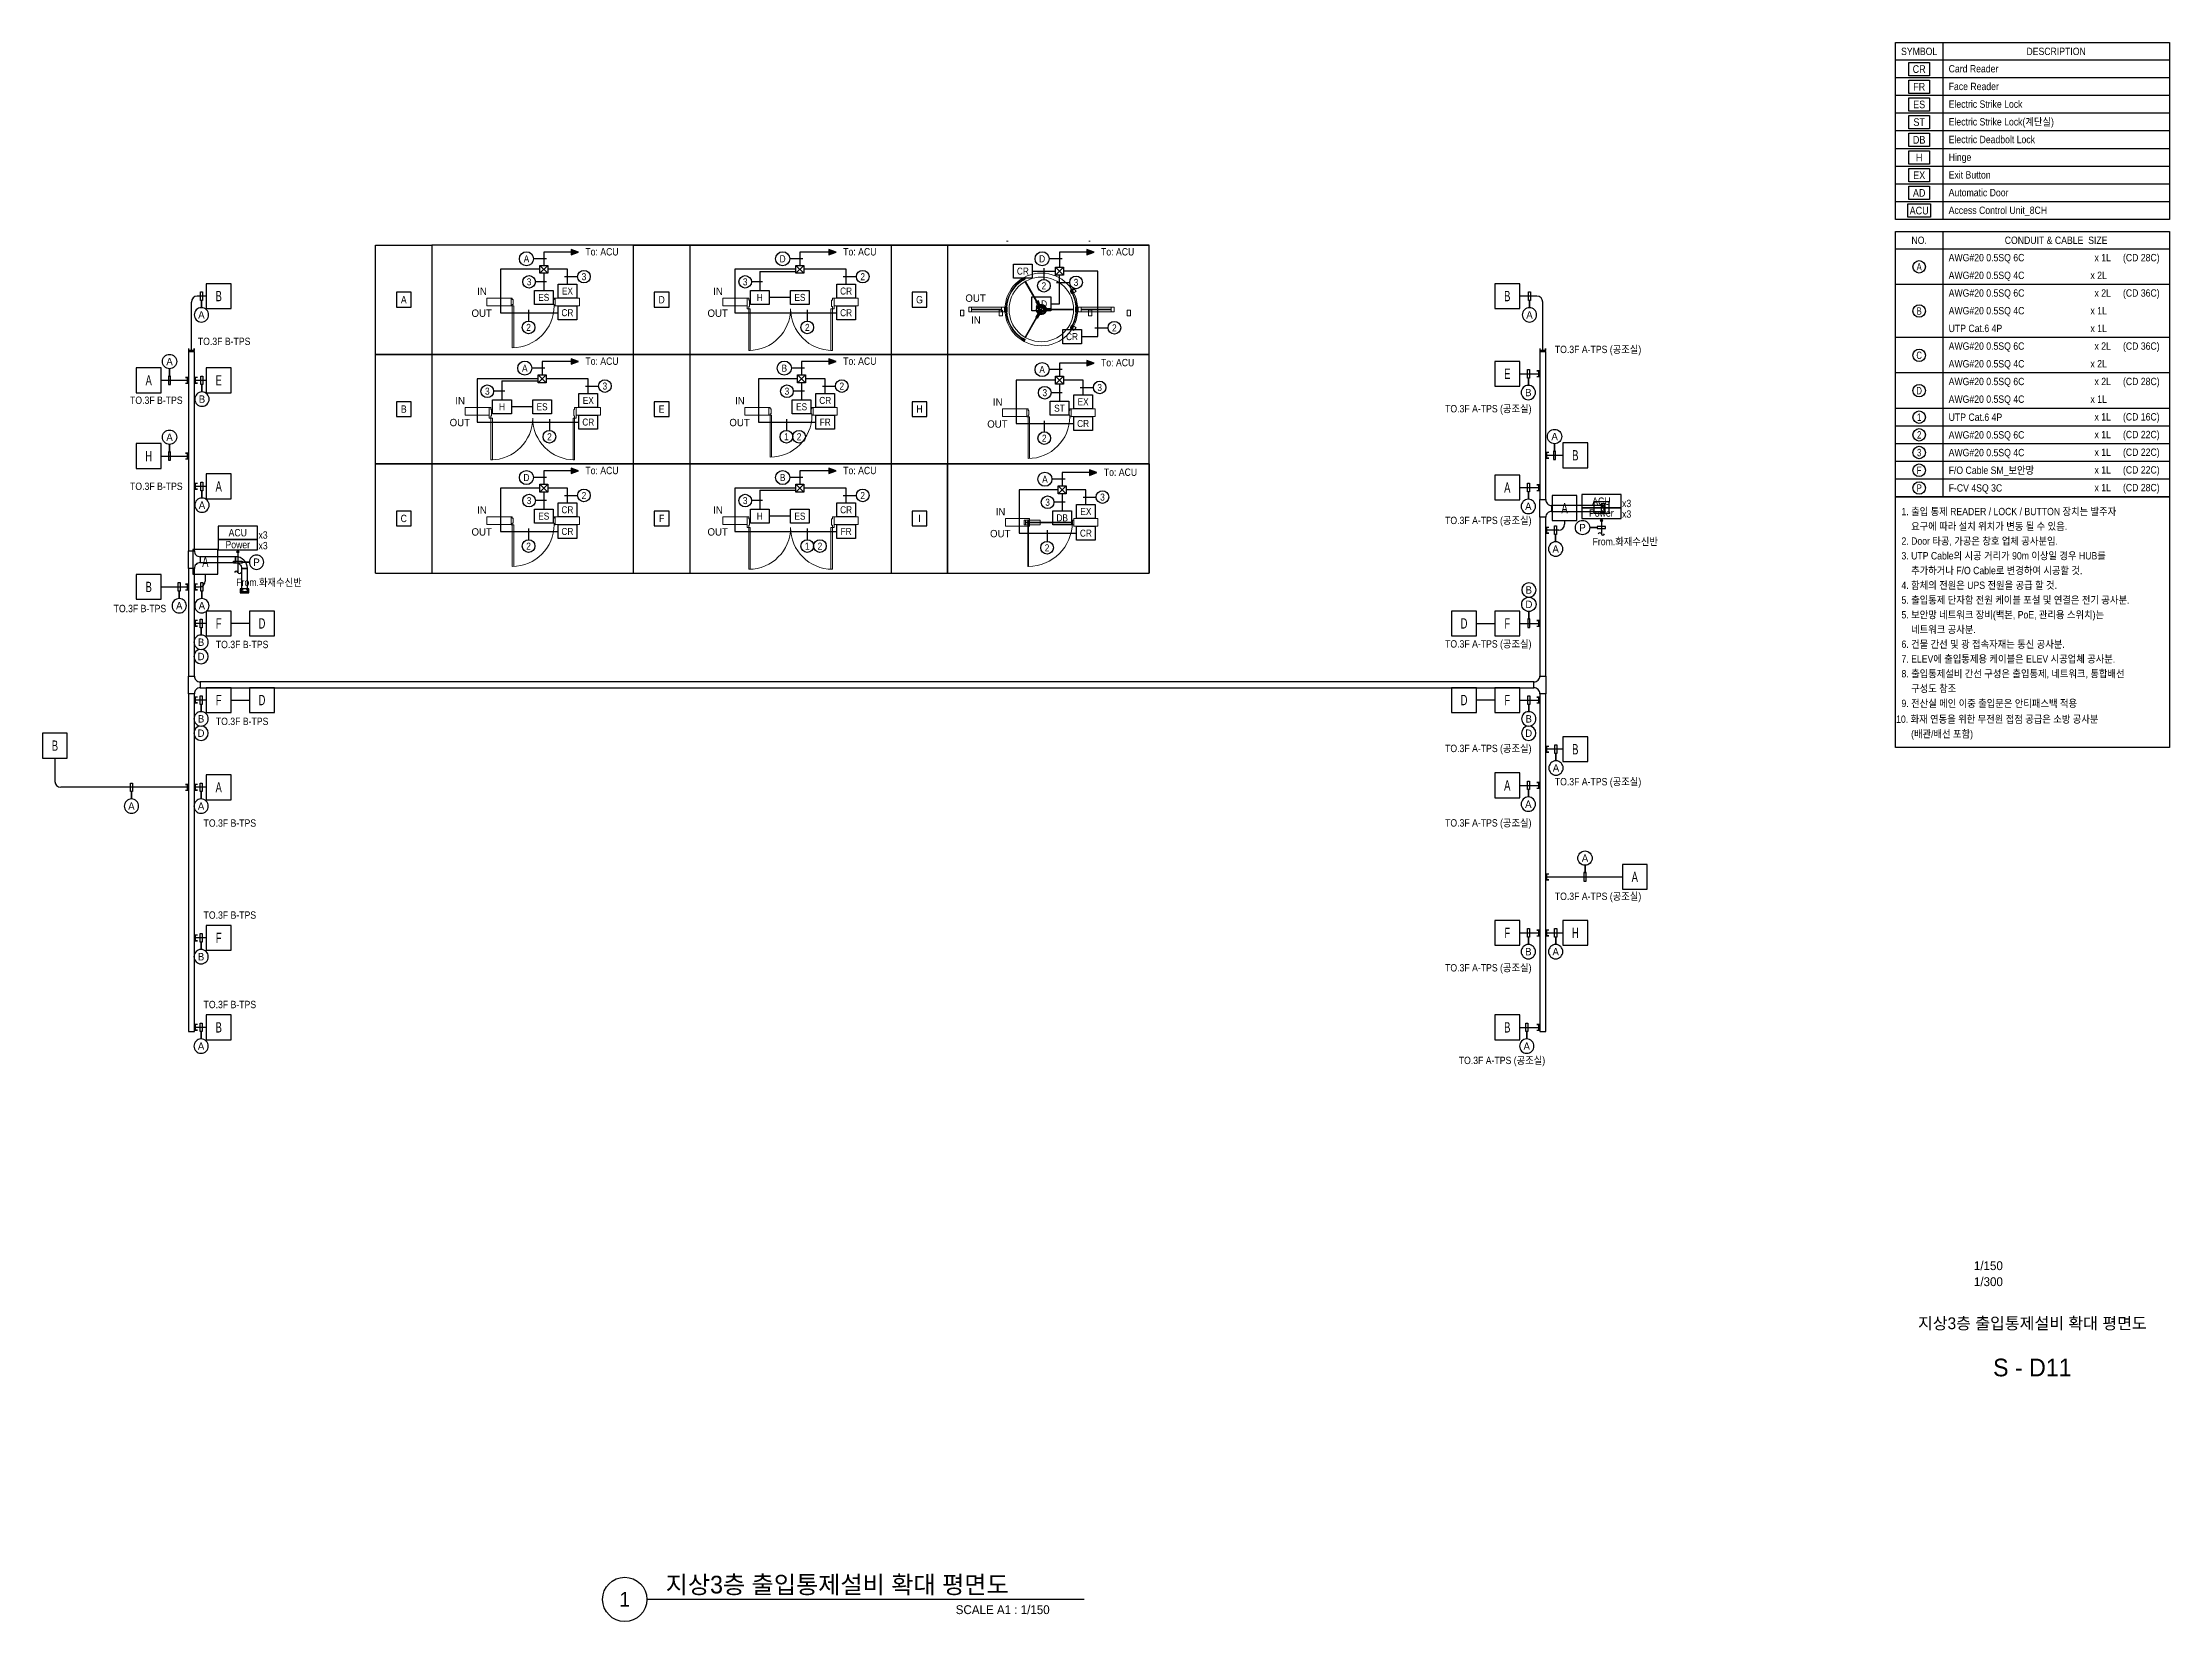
# Model space of a CAD drawing. Header units: millimetres. Extents: x 88230 to 502050, y -351975 to 882900.
# Drawn here: x 267720 to 375900, y 182625 to 262950 of the extents above; entities that cross this region are included whole.
import ezdxf
from ezdxf.enums import TextEntityAlignment as Align

# ---------------------------------------------------------------- set-up
doc = ezdxf.new("R2010")
doc.units = ezdxf.units.MM
doc.header["$LTSCALE"] = 150
doc.set_wipeout_variables(frame=1)
doc.linetypes.add('D1', pattern=[3, 1, -1, 1])
for name, color, linetype in [('-----20 General Symbol', 3, 'Continuous'), ('-----27 Communication Cable Tray', 2, 'Continuous'), ('-----29 Cable Schedule', 1, 'Continuous'), ('-----29 Indicator', 1, 'Continuous'), ('-----30 Text', 2, 'Continuous'), ('-----41 Drawing Title', 2, 'Continuous'), ('-----42 Drawing Number', 2, 'Continuous'), ('-----43 Drawing Scale', 3, 'Continuous'), ('4', 4, 'Continuous'), ('6', 6, 'Continuous')]:
    doc.layers.add(name, color=color, linetype=linetype)
doc.layers.add('-----31 Base Plan', color=8, linetype='Continuous', lineweight=0)
doc.styles.add('ELEC', font='')
doc.styles.get('ELEC').set_extended_font_data('Dotum')

msp = doc.modelspace()

# ---------------------------------------------------------------- texts
at = {"layer": '-----20 General Symbol', "color": 3, "style": 'ELEC', "width": 0.9}
for s, p in [('Power', (347005, 239012, 0)), ('ACU', (347005, 239619, 0)), ('x3', (348290, 239503, 0)), ('x3', (348292, 238963, 0)), ('ACU', (277650, 238013, 0)), ('x3', (278935, 237897, 0)), ('Power', (277650, 237406, 0)), ('x3', (278937, 237357, 0))]:
    msp.add_text(s, height=375, dxfattribs=at).set_placement(p, align=Align.MIDDLE_CENTER)
for p in [(348222, 237571), (279238, 235497)]:
    msp.add_text('From.화재수신반', height=375, dxfattribs=at).set_placement(p, align=Align.MIDDLE)
at = {"layer": '-----30 Text', "style": 'ELEC'}
for s, p in [('A', (275800, 249094)), ('A', (343349, 249094, 0)), ('A', (274180, 246721)), ('B', (275829, 244810)), ('B', (343291, 245144)), ('A', (274180, 242871)), ('A', (344628, 242906)), ('A', (275829, 239414)), ('A', (343291, 239352)), ('P', (346049, 238272)), ('A', (344680, 237186)), ('P', (278605, 236514)), ('B', (343315, 235099)), ('A', (274674, 234299)), ('A', (275823, 234299)), ('D', (343320, 234369)), ('B', (275783, 232444)), ('D', (275779, 231715)), ('B', (275783, 228544)), ('B', (343311, 228544)), ('D', (275779, 227815)), ('D', (343306, 227815)), ('A', (344697, 226044)), ('A', (272241, 224104)), ('A', (275783, 224104)), ('A', (343291, 224204)), ('A', (346173, 221458)), ('B', (275783, 216444)), ('B', (343291, 216700)), ('A', (344682, 216700)), ('A', (275783, 211894)), ('A', (343209, 211894))]:
    msp.add_text(s, height=375, dxfattribs=at).set_placement(p, align=Align.MIDDLE)
at = {"layer": '-----41 Drawing Title', "style": 'ELEC'}
msp.add_text('지상3층 출입통제설비 확대 평면도', height=600, dxfattribs=at).set_placement((368925, 197795), align=Align.MIDDLE_CENTER)
at = {"layer": '-----41 Drawing Title', "color": 2, "style": 'ELEC'}
msp.add_text('지상3층 출입통제설비 확대 평면도', height=900, dxfattribs=at).set_placement((299414, 184050))
at = {"layer": '-----41 Drawing Title', "color": 7, "style": 'ELEC'}
msp.add_text('1', height=750, dxfattribs=at).set_placement((297330, 183750), align=Align.MIDDLE)
at = {"layer": '-----41 Drawing Title', "style": 'ELEC'}
msp.add_text('SCALE A1 : 1/150', height=450, dxfattribs=at).set_placement((318945, 183000), align=Align.RIGHT)
at = {"layer": '-----42 Drawing Number', "style": 'ELEC'}
msp.add_text('S - D11', height=900, dxfattribs=at).set_placement((368925, 195545), align=Align.MIDDLE_CENTER)
at = {"layer": '-----43 Drawing Scale', "style": 'ELEC'}
for s, p in [('1/150', (366690, 200725)), ('1/300', (366690, 199910))]:
    msp.add_text(s, height=450, dxfattribs=at).set_placement(p, align=Align.MIDDLE_CENTER)
at = {"style": 'ELEC', "width": 0.9}
for s, p in [('TO.3F B-TPS', (276957, 247747)), ('TO.3F A-TPS (공조실)', (346836, 247311)), ('TO.3F B-TPS', (273507, 244752)), ('TO.3F A-TPS (공조실)', (341254, 244295)), ('TO.3F B-TPS', (273507, 240375)), ('TO.3F A-TPS (공조실)', (341254, 238613)), ('TO.3F B-TPS', (272673, 234157)), ('TO.3F A-TPS (공조실)', (341254, 232330)), ('TO.3F B-TPS', (277871, 232328)), ('TO.3F B-TPS', (277871, 228416)), ('TO.3F A-TPS (공조실)', (341254, 227013)), ('TO.3F A-TPS (공조실)', (346836, 225320)), ('TO.3F B-TPS', (277247, 223243)), ('TO.3F A-TPS (공조실)', (341254, 223225)), ('TO.3F A-TPS (공조실)', (346836, 219491)), ('TO.3F B-TPS', (277247, 218562)), ('TO.3F A-TPS (공조실)', (341254, 215854)), ('TO.3F B-TPS', (277247, 214012)), ('TO.3F A-TPS (공조실)', (341949, 211142))]:
    msp.add_text(s, height=375, dxfattribs=at).set_placement(p, align=Align.MIDDLE)

# ---------------------------------------------------------------- blocks, each defined once
blk = doc.blocks.new('A$Cb6f7ff96')
at = {"layer": '-----20 General Symbol', "color": 1}
for points in [[(-29521, -10719), (-29521, -12079), (-31600, -12079), (-31600, -10719)], [(-29521, -12519), (-29521, -13879), (-31600, -13879), (-31600, -12519)], [(-29521, -14319), (-29521, -15679), (-31600, -15679), (-31600, -14319)], [(-29521, -16119), (-29521, -17479), (-31600, -17479), (-31600, -16119)], [(-29521, -17919), (-29521, -19279), (-31600, -19279), (-31600, -17919)], [(-29521, -19719), (-29521, -21079), (-31600, -21079), (-31600, -19719)], [(-29521, -21519), (-29521, -22879), (-31600, -22879), (-31600, -21519)], [(-29521, -23319), (-29521, -24679), (-31600, -24679), (-31600, -23319)], [(-29421, -25119), (-29421, -26479), (-31700, -26479), (-31700, -25119)]]:
    blk.add_lwpolyline(points, close=True, dxfattribs=at)
at = {"layer": '-----29 Cable Schedule', "color": 3}
for p, q in [((-5100, -10500), (-32961, -10500)), ((-5100, -29719), (-32961, -29719))]:
    blk.add_line(p, q, dxfattribs=at)
at = {"layer": '-----29 Cable Schedule', "color": 1}
for p, q in [((-28161, -8700), (-28161, -26719)), ((-5100, -12300), (-32961, -12300)), ((-5100, -14100), (-32961, -14100)), ((-5100, -15900), (-32961, -15900)), ((-5100, -17700), (-32961, -17700)), ((-5100, -19500), (-32961, -19500)), ((-5100, -21300), (-32961, -21300)), ((-5100, -21300), (-32961, -21300)), ((-5100, -23100), (-32961, -23100)), ((-5100, -23100), (-32961, -23100)), ((-5100, -24900), (-32961, -24900)), ((-5100, -24900), (-32961, -24900)), ((-28161, -27919), (-28161, -54919)), ((-5100, -33319), (-32961, -33319)), ((-5100, -38719), (-32961, -38719)), ((-5100, -42319), (-32961, -42319)), ((-5100, -45919), (-32961, -45919)), ((-5100, -47719), (-32961, -47719)), ((-5100, -49519), (-32961, -49519)), ((-5100, -51319), (-32961, -51319)), ((-5100, -53119), (-32961, -53119))]:
    blk.add_line(p, q, dxfattribs=at)
at = {"layer": '-----29 Cable Schedule', "color": 3}
for points in [[(-5100, -26700), (-32961, -26700), (-32961, -8700), (-5100, -8700)], [(-5100, -54919), (-32961, -54919), (-32961, -27919), (-5100, -27919)], [(-5100, -80413), (-32961, -80413), (-32961, -54919), (-5100, -54919)]]:
    blk.add_lwpolyline(points, close=True, dxfattribs=at)
at = {"layer": '-----29 Indicator', "color": 1}
for centre in [(-30561, -31519), (-30561, -36019), (-30561, -40519), (-30561, -44119), (-30561, -46819), (-30561, -48619), (-30561, -50419), (-30561, -52219), (-30561, -54019)]:
    blk.add_circle(centre, 637, dxfattribs=at)
at = {"layer": '-----20 General Symbol', "color": 3, "style": 'ELEC', "width": 0.9}
for s, p in [('CR', (-30561, -11399)), ('FR', (-30561, -13199)), ('ES', (-30561, -14999)), ('ST', (-30561, -16799)), ('DB', (-30561, -18599)), ('H', (-30561, -20399)), ('AD', (-30561, -23999)), ('EX', (-30561, -22199)), ('ACU', (-30561, -25799))]:
    blk.add_text(s, height=780, dxfattribs=at).set_placement(p, align=Align.MIDDLE_CENTER)
at = {"layer": '-----30 Text', "color": 2, "style": 'ELEC', "width": 0.9}
for s, p in [('SYMBOL', (-30561, -9600)), ('DESCRIPTION', (-16630, -9600)), ('NO.', (-30561, -28819)), ('CONDUIT & CABLE  SIZE', (-16630, -28819))]:
    blk.add_text(s, height=750, dxfattribs=at).set_placement(p, align=Align.MIDDLE)
for s, p in [('Card Reader', (-27561, -11366)), ('Face Reader', (-27561, -13166)), ('Electric Strike Lock', (-27561, -14966)), ('Electric Strike Lock(계단실)', (-27561, -16766)), ('Electric Deadbolt Lock', (-27561, -18566)), ('Hinge', (-27561, -20366)), ('Automatic Door', (-27561, -23966)), ('Exit Button', (-27561, -22166)), ('Access Control Unit_8CH', (-27561, -25766)), ('AWG#20 0.5SQ 6C', (-27561, -30585)), ('AWG#20 0.5SQ 4C', (-27561, -32385)), ('AWG#20 0.5SQ 6C', (-27561, -34185)), ('AWG#20 0.5SQ 4C', (-27561, -35985)), ('UTP Cat.6 4P', (-27561, -37785)), ('AWG#20 0.5SQ 6C', (-27561, -39585)), ('AWG#20 0.5SQ 4C', (-27561, -41385)), ('AWG#20 0.5SQ 6C', (-27561, -43185)), ('AWG#20 0.5SQ 4C', (-27561, -44985)), ('UTP Cat.6 4P', (-27561, -46819)), ('AWG#20 0.5SQ 6C', (-27561, -48619)), ('AWG#20 0.5SQ 4C', (-27561, -50419)), ('F/O Cable SM_보안망', (-27561, -52219)), ('F-CV 4SQ 3C', (-27561, -54019)), ('1. 출입 통제 READER / LOCK / BUTTON 장치는 발주자', (-32361, -56419)), ('    요구에 따라 설치 위치가 변동 될 수 있음.', (-32361, -57919)), ('3. UTP Cable의 시공 거리가 90m 이상일 경우 HUB를', (-32361, -60919)), ('2. Door 타공, 가공은 창호 업체 공사분임.', (-32361, -59419)), ('    추가하거나 F/O Cable로 변경하여 시공할 것.', (-32361, -62419)), ('4. 함체의 전원은 UPS 전원을 공급 할 것.', (-32361, -63919)), ('5. 출입통제 단자함 전원 케이블 포설 및 연결은 전기 공사분.', (-32361, -65419)), ('5. 보안망 네트워크 장비(백본, PoE, 관리용 스위치)는', (-32361, -66919)), ('    네트워크 공사분.', (-32361, -68419)), ('6. 건물 간선 및 광 접속자재는 통신 공사분.', (-32361, -69919)), ('7. ELEV에 출입통제용 케이블은 ELEV 시공업체 공사분.', (-32361, -71419)), ('8. 출입통제설비 간선 구성은 출입통제, 네트워크, 통합배선', (-32361, -72919)), ('9. 전산실 메인 이중 출입문은 안티패스백 적용', (-32361, -75937)), ('    구성도 참조', (-32361, -74419)), ('10. 화재 연동을 위한 무전원 접점 공급은 소방 공사분', (-32905, -77545)), ('    (배관/배선 포함)', (-32361, -79045))]:
    blk.add_text(s, height=750, dxfattribs=at).set_placement(p, align=Align.MIDDLE_LEFT)
for s, p in [('x 1L     (CD 28C)', (-6100, -30585)), ('x 2L     ', (-10242, -32385)), ('x 2L     (CD 36C)', (-6100, -34185)), ('x 1L     ', (-10242, -35985)), ('x 1L     ', (-10242, -37785)), ('x 2L     ', (-10242, -41385)), ('x 2L     (CD 36C)', (-6100, -39585)), ('x 2L     (CD 28C)', (-6100, -43185)), ('x 1L     ', (-10242, -44985)), ('x 1L     (CD 16C)', (-6100, -46785)), ('x 1L     (CD 22C)', (-6100, -48585)), ('x 1L     (CD 22C)', (-6100, -50385)), ('x 1L     (CD 22C)', (-6100, -52185)), ('x 1L     (CD 28C)', (-6100, -53985))]:
    blk.add_text(s, height=750, dxfattribs=at).set_placement(p, align=Align.MIDDLE_RIGHT)
at = {"layer": '-----30 Text', "transparency": 33554687, "style": 'ELEC', "width": 0.8}
for s, p in [('A', (-30561, -31519)), ('B', (-30561, -36019)), ('C', (-30561, -40519)), ('D', (-30561, -44119)), ('1', (-30561, -46819)), ('2', (-30561, -48619)), ('3', (-30561, -50419)), ('F', (-30561, -52219)), ('P', (-30561, -54019))]:
    blk.add_text(s, height=750, dxfattribs=at).set_placement(p, align=Align.MIDDLE_CENTER)
blk = doc.blocks.new('A$396929284792')
at = {"layer": '4', "ltscale": 0.05}
h = blk.add_hatch(color=256, dxfattribs=at)
h.dxf.hatch_style = 1
h.paths.add_polyline_path([(9938, 16187), (10316, 16325), (9938, 16462)])
at = {"layer": '4'}
h = blk.add_hatch(color=256, dxfattribs=at)
h.dxf.hatch_style = 1
h.paths.add_polyline_path([(23053, 16187), (23431, 16325), (23053, 16462)])
h = blk.add_hatch(color=256, dxfattribs=at)
h.dxf.hatch_style = 1
h.paths.add_polyline_path([(36168, 16187), (36546, 16325), (36168, 16462)])
h = blk.add_hatch(color=256, dxfattribs=at)
h.dxf.hatch_style = 1
h.paths.add_polyline_path([(9938, 10624), (10316, 10761), (9938, 10899)])
h = blk.add_hatch(color=256, dxfattribs=at)
h.dxf.hatch_style = 1
h.paths.add_polyline_path([(23053, 10624), (23431, 10761), (23053, 10899)])
h = blk.add_hatch(color=256, dxfattribs=at)
h.dxf.hatch_style = 1
h.paths.add_polyline_path([(36168, 10549), (36546, 10687), (36168, 10824)])
h = blk.add_hatch(color=256, dxfattribs=at)
h.dxf.hatch_style = 1
h.paths.add_polyline_path([(9938, 5060), (10316, 5197), (9938, 5335)])
h = blk.add_hatch(color=256, dxfattribs=at)
h.dxf.hatch_style = 1
h.paths.add_polyline_path([(23053, 5060), (23431, 5197), (23053, 5335)])
at = {"layer": '4', "ltscale": 0.05}
h = blk.add_hatch(color=256, dxfattribs=at)
h.dxf.hatch_style = 1
h.paths.add_polyline_path([(36311, 4973), (36688, 5111), (36311, 5248)])
at = {"layer": '-----20 General Symbol'}
for p, q in [((8346, 15657), (8752, 15657)), ((8346, 15252), (8346, 15657)), ((8752, 15252), (8346, 15657)), ((8346, 15252), (8752, 15657)), ((8752, 15252), (8346, 15252)), ((8752, 15657), (8752, 15252)), ((21377, 15657), (21783, 15657)), ((21377, 15252), (21377, 15657)), ((21783, 15252), (21377, 15657)), ((21377, 15252), (21783, 15657)), ((21783, 15252), (21377, 15252)), ((21783, 15657), (21783, 15252)), ((34576, 15565), (34981, 15565)), ((34576, 15160), (34576, 15565)), ((34981, 15160), (34576, 15565)), ((34576, 15160), (34981, 15565)), ((34981, 15160), (34576, 15160)), ((34981, 15565), (34981, 15160)), ((8262, 10093), (8668, 10093)), ((8262, 9688), (8262, 10093)), ((8668, 9688), (8262, 10093)), ((8262, 9688), (8668, 10093)), ((8668, 10093), (8668, 9688)), ((21461, 10093), (21867, 10093)), ((21461, 9688), (21461, 10093)), ((21867, 9688), (21461, 10093)), ((21461, 9688), (21867, 10093)), ((21867, 10093), (21867, 9688)), ((34576, 10019), (34981, 10019)), ((34576, 9613), (34576, 10019)), ((34981, 9613), (34576, 10019)), ((34576, 9613), (34981, 10019)), ((34981, 10019), (34981, 9613)), ((8668, 9688), (8262, 9688)), ((21867, 9688), (21461, 9688)), ((34981, 9613), (34576, 9613)), ((8346, 4530), (8752, 4530)), ((8346, 4124), (8346, 4530)), ((8752, 4124), (8346, 4530)), ((8346, 4124), (8752, 4530)), ((8752, 4530), (8752, 4124)), ((21377, 4530), (21783, 4530)), ((21377, 4124), (21377, 4530)), ((21783, 4124), (21377, 4530)), ((21377, 4124), (21783, 4530)), ((21783, 4530), (21783, 4124)), ((34719, 4443), (35124, 4443)), ((34719, 4038), (34719, 4443)), ((35124, 4038), (34719, 4443)), ((34719, 4038), (35124, 4443)), ((35124, 4443), (35124, 4038)), ((8752, 4124), (8346, 4124)), ((21783, 4124), (21377, 4124)), ((35124, 4038), (34719, 4038))]:
    blk.add_line(p, q, dxfattribs=at)
at = {"layer": '-----20 General Symbol', "color": 1}
for p, q in [((32442, 15720), (33395, 15720)), ((32442, 15005), (32442, 15720)), ((33395, 15720), (33395, 15005)), ((1806, 14284), (1056, 14284)), ((1056, 14284), (1056, 13534)), ((1806, 13534), (1806, 14284)), ((8072, 14384), (9026, 14384)), ((8072, 13668), (8072, 14384)), ((9026, 14384), (9026, 13668)), ((9275, 14707), (10229, 14707)), ((9275, 13992), (9275, 14707)), ((10229, 14707), (10229, 13992)), ((14921, 14284), (14171, 14284)), ((14171, 14284), (14171, 13534)), ((14921, 13534), (14921, 14284)), ((19063, 14384), (20016, 14384)), ((19063, 13668), (19063, 14384)), ((20016, 14384), (20016, 13668)), ((21103, 14384), (22056, 14384)), ((21103, 13668), (21103, 14384)), ((22056, 14384), (22056, 13668)), ((23452, 14707), (24406, 14707)), ((23452, 13992), (23452, 14707)), ((24406, 14707), (24406, 13992)), ((28035, 14284), (27285, 14284)), ((27285, 14284), (27285, 13534)), ((28035, 13534), (28035, 14284)), ((33395, 15005), (32442, 15005)), ((1056, 13534), (1806, 13534)), ((9026, 13668), (8072, 13668)), ((10229, 13992), (9275, 13992)), ((9275, 13605), (10229, 13605)), ((9275, 12890), (9275, 13605)), ((10229, 13605), (10229, 12890)), ((14171, 13534), (14921, 13534)), ((20016, 13668), (19063, 13668)), ((22056, 13668), (21103, 13668)), ((24406, 13992), (23452, 13992)), ((23452, 13605), (24406, 13605)), ((23452, 12890), (23452, 13605)), ((24406, 13605), (24406, 12890)), ((27285, 13534), (28035, 13534)), ((33382, 14054), (34335, 14054)), ((33382, 13339), (33382, 14054)), ((34335, 13339), (33382, 13339)), ((34335, 14054), (34335, 13339)), ((10229, 12890), (9275, 12890)), ((24406, 12890), (23452, 12890)), ((34943, 12388), (35896, 12388)), ((34943, 11672), (34943, 12388)), ((35896, 12388), (35896, 11672)), ((35896, 11672), (34943, 11672)), ((1806, 8721), (1056, 8721)), ((1056, 8721), (1056, 7971)), ((1806, 7971), (1806, 8721)), ((5948, 8820), (6901, 8820)), ((5948, 8105), (5948, 8820)), ((6901, 8820), (6901, 8105)), ((7988, 8820), (8942, 8820)), ((7988, 8105), (7988, 8820)), ((8942, 8820), (8942, 8105)), ((10337, 9143), (11291, 9143)), ((10337, 8428), (10337, 9143)), ((11291, 9143), (11291, 8428)), ((14921, 8721), (14171, 8721)), ((14171, 8721), (14171, 7971)), ((14921, 7971), (14921, 8721)), ((21187, 8820), (22140, 8820)), ((21187, 8105), (21187, 8820)), ((22140, 8820), (22140, 8105)), ((22390, 9143), (23343, 9143)), ((22390, 8428), (22390, 9143)), ((23343, 9143), (23343, 8428)), ((28035, 8721), (27285, 8721)), ((27285, 8721), (27285, 7971)), ((28035, 7971), (28035, 8721)), ((34302, 8745), (35255, 8745)), ((34302, 8030), (34302, 8745)), ((35255, 8745), (35255, 8030)), ((35505, 9069), (36458, 9069)), ((35505, 8354), (35505, 9069)), ((36458, 9069), (36458, 8354)), ((1056, 7971), (1806, 7971)), ((6901, 8105), (5948, 8105)), ((8942, 8105), (7988, 8105)), ((11291, 8428), (10337, 8428)), ((10337, 8042), (11291, 8042)), ((10337, 7326), (10337, 8042)), ((11291, 8042), (11291, 7326)), ((14171, 7971), (14921, 7971)), ((22140, 8105), (21187, 8105)), ((23343, 8428), (22390, 8428)), ((22390, 8042), (23343, 8042)), ((22390, 7326), (22390, 8042)), ((23343, 8042), (23343, 7326)), ((27285, 7971), (28035, 7971)), ((35255, 8030), (34302, 8030)), ((36458, 8354), (35505, 8354)), ((35505, 7967), (36458, 7967)), ((35505, 7252), (35505, 7967)), ((36458, 7967), (36458, 7252)), ((11291, 7326), (10337, 7326)), ((23343, 7326), (22390, 7326)), ((36458, 7252), (35505, 7252)), ((8072, 3256), (9026, 3256)), ((8072, 2541), (8072, 3256)), ((9026, 3256), (9026, 2541)), ((9275, 3580), (10229, 3580)), ((9275, 2864), (9275, 3580)), ((10229, 3580), (10229, 2864)), ((19063, 3256), (20016, 3256)), ((19063, 2541), (19063, 3256)), ((20016, 3256), (20016, 2541)), ((21103, 3256), (22056, 3256)), ((21103, 2541), (21103, 3256)), ((22056, 3256), (22056, 2541)), ((23452, 3580), (24406, 3580)), ((23452, 2864), (23452, 3580)), ((24406, 3580), (24406, 2864)), ((35648, 3493), (36601, 3493)), ((35648, 2778), (35648, 3493)), ((36601, 3493), (36601, 2778)), ((1806, 3157), (1056, 3157)), ((1056, 3157), (1056, 2407)), ((1056, 2407), (1806, 2407)), ((1806, 2407), (1806, 3157)), ((9026, 2541), (8072, 2541)), ((10229, 2864), (9275, 2864)), ((9275, 2478), (10229, 2478)), ((9275, 1762), (9275, 2478)), ((10229, 2478), (10229, 1762)), ((14921, 3157), (14171, 3157)), ((14171, 3157), (14171, 2407)), ((14171, 2407), (14921, 2407)), ((14921, 2407), (14921, 3157)), ((20016, 2541), (19063, 2541)), ((22056, 2541), (21103, 2541)), ((24406, 2864), (23452, 2864)), ((23452, 2478), (24406, 2478)), ((23452, 1762), (23452, 2478)), ((24406, 2478), (24406, 1762)), ((28035, 3157), (27285, 3157)), ((27285, 3157), (27285, 2407)), ((27285, 2407), (28035, 2407)), ((28035, 2407), (28035, 3157)), ((34445, 3170), (35398, 3170)), ((34445, 2454), (34445, 3170)), ((35398, 2454), (34445, 2454)), ((35398, 3170), (35398, 2454)), ((36601, 2778), (35648, 2778)), ((35648, 2391), (36601, 2391)), ((35648, 1676), (35648, 2391)), ((36601, 2391), (36601, 1676)), ((10229, 1762), (9275, 1762)), ((24406, 1762), (23452, 1762)), ((36601, 1676), (35648, 1676))]:
    blk.add_line(p, q, dxfattribs=at)
at = {"layer": '-----29 Indicator', "color": 1}
for p, q in [((0, 16691), (2861, 16691)), ((0, 11128), (0, 16691)), ((2861, 16691), (2861, 11128)), ((13115, 16691), (2861, 16691)), ((2861, 16691), (2861, 11128)), ((13115, 11128), (13115, 16691)), ((15976, 16691), (13115, 16691)), ((13115, 16691), (15976, 16691)), ((13115, 11128), (13115, 16691)), ((15976, 16691), (26230, 16691)), ((15976, 16691), (15976, 11128)), ((26230, 16691), (15976, 16691)), ((15976, 16691), (15976, 11128)), ((26230, 11128), (26230, 16691)), ((29091, 16691), (26230, 16691)), ((26230, 16691), (29091, 16691)), ((26230, 11128), (26230, 16691)), ((29091, 16691), (39345, 16691)), ((29091, 16691), (29091, 11128)), ((39345, 16691), (29091, 16691)), ((29091, 16691), (29091, 11128)), ((39345, 11128), (39345, 16691)), ((39345, 11128), (39345, 16691)), ((2861, 11128), (0, 11128)), ((0, 11128), (2861, 11128)), ((0, 5564), (0, 11128)), ((2861, 11128), (13115, 11128)), ((2861, 11128), (2861, 5564)), ((13115, 11128), (2861, 11128)), ((2861, 11128), (2861, 5564)), ((13115, 5564), (13115, 11128)), ((15976, 11128), (13115, 11128)), ((13115, 11128), (15976, 11128)), ((13115, 5564), (13115, 11128)), ((15976, 11128), (26230, 11128)), ((15976, 11128), (15976, 5564)), ((26230, 11128), (15976, 11128)), ((15976, 11128), (15976, 5564)), ((26230, 5564), (26230, 11128)), ((29091, 11128), (26230, 11128)), ((26230, 11128), (29091, 11128)), ((26230, 5564), (26230, 11128)), ((29091, 11128), (39345, 11128)), ((29091, 11128), (29091, 5564)), ((39345, 11128), (29091, 11128)), ((29091, 11128), (29091, 5564)), ((39345, 5564), (39345, 11128)), ((2861, 5564), (0, 5564)), ((0, 5564), (2861, 5564)), ((0, 0), (0, 5564)), ((2861, 5564), (13115, 5564)), ((2861, 5564), (2861, 0)), ((13115, 5564), (2861, 5564)), ((2861, 5564), (2861, 0)), ((13115, 0), (13115, 5564)), ((15976, 5564), (13115, 5564)), ((13115, 5564), (15976, 5564)), ((13115, 0), (13115, 5564)), ((15976, 5564), (26230, 5564)), ((15976, 5564), (15976, 0)), ((26230, 5564), (15976, 5564)), ((15976, 5564), (15976, 0)), ((26230, 0), (26230, 5564)), ((39345, 5564), (26230, 5564)), ((29091, 5564), (26230, 5564)), ((26230, 5564), (29091, 5564)), ((26230, 0), (26230, 5564)), ((26230, 5564), (29091, 5564)), ((26230, 0), (26230, 5564)), ((26230, 5564), (26230, 5564)), ((29091, 5564), (39345, 5564)), ((29091, 5564), (29091, 0)), ((39345, 5564), (29091, 5564)), ((29091, 5564), (29091, 0)), ((29091, 5564), (39345, 5564)), ((29091, 0), (29091, 5564)), ((29091, 5564), (29091, 0)), ((29091, 5564), (29091, 0)), ((29091, 5564), (29091, 0)), ((39345, 0), (39345, 5564)), ((39345, 5564), (39345, 0)), ((0, 0), (39345, 0))]:
    blk.add_line(p, q, dxfattribs=at)
at = {"layer": '-----29 Indicator', "color": 1, "linetype": 'Continuous'}
for p, q in [((8406, 15991), (8027, 15991)), ((8692, 15991), (8406, 15991)), ((21437, 15991), (21058, 15991)), ((21723, 15991), (21437, 15991)), ((33986, 15506), (33986, 15219)), ((33986, 15219), (33986, 14940)), ((34636, 15991), (34257, 15991)), ((34922, 15991), (34636, 15991)), ((8406, 14818), (8126, 14818)), ((8692, 14818), (8406, 14818)), ((9609, 15081), (9895, 15081)), ((9895, 15081), (10273, 15081)), ((19396, 14818), (19116, 14818)), ((19682, 14818), (19396, 14818)), ((23786, 15081), (24072, 15081)), ((24072, 15081), (24451, 15081)), ((34636, 14791), (34922, 14791)), ((34922, 14791), (35300, 14791)), ((7777, 13391), (7777, 13105)), ((7777, 13105), (7777, 12825)), ((21955, 13391), (21955, 13105)), ((21955, 13105), (21955, 12825)), ((36587, 12481), (36873, 12481)), ((36873, 12481), (37252, 12481)), ((8322, 10427), (7943, 10427)), ((8608, 10427), (8322, 10427)), ((21521, 10427), (21142, 10427)), ((21807, 10427), (21521, 10427)), ((34636, 10353), (34257, 10353)), ((34922, 10353), (34636, 10353)), ((6281, 9254), (6002, 9254)), ((6568, 9254), (6281, 9254)), ((10671, 9517), (10957, 9517)), ((10957, 9517), (11336, 9517)), ((21521, 9254), (21241, 9254)), ((21807, 9254), (21521, 9254)), ((22724, 9517), (23010, 9517)), ((23010, 9517), (23388, 9517)), ((34636, 9179), (34356, 9179)), ((34922, 9179), (34636, 9179)), ((35839, 9443), (36125, 9443)), ((36125, 9443), (36503, 9443)), ((8840, 7827), (8840, 7541)), ((20892, 7827), (20892, 7541)), ((34007, 7753), (34007, 7466)), ((8840, 7541), (8840, 7261)), ((20892, 7541), (20892, 7261)), ((34007, 7466), (34007, 7187)), ((8406, 4863), (8027, 4863)), ((8692, 4863), (8406, 4863)), ((21437, 4863), (21058, 4863)), ((21723, 4863), (21437, 4863)), ((34778, 4777), (34400, 4777)), ((35065, 4777), (34778, 4777)), ((8406, 3690), (8126, 3690)), ((8692, 3690), (8406, 3690)), ((9609, 3953), (9895, 3953)), ((9895, 3953), (10273, 3953)), ((19396, 3690), (19116, 3690)), ((19682, 3690), (19396, 3690)), ((23786, 3953), (24072, 3953)), ((24072, 3953), (24451, 3953)), ((34778, 3604), (34498, 3604)), ((35065, 3604), (34778, 3604)), ((35981, 3867), (36267, 3867)), ((36267, 3867), (36646, 3867)), ((7777, 2263), (7777, 1977)), ((21955, 2263), (21955, 1977)), ((34150, 2177), (34150, 1891)), ((7777, 1977), (7777, 1697)), ((21955, 1977), (21955, 1697)), ((34150, 1891), (34150, 1611))]:
    blk.add_line(p, q, dxfattribs=at)
for centre, radius in [((7670, 15991), 358), ((20701, 15991), 358), ((33899, 15991), 358), ((10595, 15081), 322), ((24772, 15081), 322), ((7804, 14818), 322), ((18795, 14818), 322), ((33986, 14618), 322), ((35622, 14791), 322), ((7777, 12503), 322), ((21955, 12503), 322), ((37573, 12481), 322), ((7586, 10427), 358), ((11657, 9517), 322), ((20785, 10427), 358), ((23710, 9517), 322), ((33899, 10353), 358), ((36825, 9443), 322), ((5680, 9254), 322), ((20919, 9254), 322), ((34034, 9179), 322), ((8840, 6939), 322), ((20892, 6939), 322), ((21536, 6939), 322), ((34007, 6865), 322), ((7670, 4863), 358), ((20701, 4863), 358), ((34042, 4777), 358), ((7804, 3690), 322), ((10595, 3953), 322), ((18795, 3690), 322), ((24772, 3953), 322), ((34177, 3604), 322), ((36968, 3867), 322), ((7777, 1375), 322), ((21955, 1375), 322), ((22598, 1375), 322), ((34150, 1289), 322)]:
    blk.add_circle(centre, radius, dxfattribs=at)
at = {"layer": '-----31 Base Plan'}
for p, q in [((32165, 16889), (32092, 16889)), ((36270, 16889), (36344, 16889)), ((32981, 15041), (32857, 14969)), ((32857, 14969), (32885, 14920)), ((32979, 15036), (32862, 14968)), ((32862, 14968), (32887, 14925)), ((32919, 14940), (32885, 14920)), ((32918, 14943), (32887, 14925)), ((32979, 15036), (32894, 14986)), ((32894, 14986), (32943, 14901)), ((32977, 15028), (32902, 14984)), ((32902, 14984), (32945, 14909)), ((32902, 14984), (33021, 14952)), ((32927, 14896), (32909, 14886)), ((33029, 14950), (32911, 14882)), ((33034, 14949), (32913, 14879)), ((32918, 14943), (32919, 14940)), ((32934, 14916), (32921, 14937)), ((32927, 14896), (32929, 14893)), ((32943, 14901), (33029, 14950)), ((32977, 15028), (32945, 14909)), ((32945, 14909), (33021, 14952)), ((33021, 14952), (32977, 15028)), ((33029, 14950), (32979, 15036)), ((32979, 15036), (33029, 14950)), ((32981, 15041), (33034, 14949)), ((33064, 14827), (33032, 14809)), ((33598, 13828), (33032, 14809)), ((33630, 13847), (33064, 14827)), ((35504, 14489), (35335, 14392)), ((35335, 14392), (35361, 14347)), ((35552, 14457), (35339, 14334)), ((35339, 14334), (35340, 14331)), ((35551, 14452), (35340, 14331)), ((35432, 14384), (35340, 14331)), ((35340, 14331), (35410, 14210)), ((35346, 14329), (35431, 14379)), ((35431, 14379), (35346, 14329)), ((35395, 14244), (35346, 14329)), ((35346, 14329), (35413, 14212)), ((35353, 14327), (35429, 14371)), ((35397, 14252), (35353, 14327)), ((35472, 14295), (35353, 14327)), ((35361, 14347), (35530, 14444)), ((35480, 14293), (35395, 14244)), ((35429, 14371), (35397, 14252)), ((35472, 14295), (35397, 14252)), ((35406, 14232), (35403, 14230)), ((35406, 14232), (35416, 14214)), ((35410, 14253), (35432, 14265)), ((35429, 14371), (35472, 14295)), ((35431, 14379), (35480, 14293)), ((35431, 14379), (35499, 14261)), ((35432, 14384), (35504, 14260)), ((35438, 14268), (35435, 14266)), ((35435, 14266), (35455, 14232)), ((35438, 14268), (35456, 14237)), ((35504, 14260), (35455, 14232)), ((35499, 14261), (35456, 14237)), ((35495, 14283), (35491, 14281)), ((35491, 14281), (35504, 14260)), ((35495, 14283), (35505, 14265)), ((35530, 14444), (35504, 14489)), ((35625, 14330), (35504, 14260)), ((35620, 14332), (35505, 14265)), ((35551, 14452), (35620, 14332)), ((35552, 14457), (35625, 14330)), ((6888, 13992), (5661, 13992)), ((5661, 13992), (5661, 13605)), ((5661, 13605), (6888, 13605)), ((6888, 13992), (6888, 13592)), ((6951, 13992), (6888, 13992)), ((6888, 13605), (6888, 13992)), ((6888, 13592), (6951, 13592)), ((6951, 13918), (6951, 13992)), ((6951, 13918), (7001, 13918)), ((6951, 13592), (6951, 13668)), ((6951, 13668), (7001, 13668)), ((7026, 13592), (6951, 13592)), ((6951, 13592), (6951, 11467)), ((7001, 13668), (7001, 13918)), ((7026, 13592), (7026, 11468)), ((9026, 13918), (9026, 13668)), ((9026, 13918), (9076, 13918)), ((9026, 13668), (9076, 13668)), ((9076, 13918), (9076, 13992)), ((9138, 13992), (9076, 13992)), ((9076, 13668), (9076, 13592)), ((9076, 13592), (9138, 13592)), ((9138, 13592), (9138, 13992)), ((9138, 13992), (10366, 13992)), ((9138, 13605), (9138, 13992)), ((10366, 13605), (9138, 13605)), ((10366, 13992), (10366, 13605)), ((18891, 13992), (17663, 13992)), ((17663, 13992), (17663, 13605)), ((17663, 13605), (18891, 13605)), ((18891, 13451), (18891, 13992)), ((18891, 13992), (18977, 13992)), ((18891, 13605), (18891, 13992)), ((18891, 13837), (18891, 13451)), ((18977, 13451), (18891, 13451)), ((18977, 13992), (18977, 13881)), ((18977, 13881), (19014, 13881)), ((19014, 13562), (18977, 13562)), ((18977, 13562), (18977, 13451)), ((18977, 13451), (18977, 13451)), ((18977, 11325), (18977, 13451)), ((18977, 13451), (19050, 13451)), ((19014, 13881), (19014, 13562)), ((19050, 13451), (19050, 11325)), ((23156, 13451), (23156, 11325)), ((23229, 13451), (23156, 13451)), ((23229, 13881), (23192, 13881)), ((23192, 13881), (23192, 13562)), ((23192, 13562), (23229, 13562)), ((23315, 13992), (23229, 13992)), ((23229, 13992), (23229, 13881)), ((23229, 13562), (23229, 13451)), ((23229, 13451), (23229, 13451)), ((23229, 13451), (23229, 13451)), ((23229, 13451), (23315, 13451)), ((23229, 11325), (23229, 13451)), ((23315, 13451), (23315, 13992)), ((24543, 13992), (23315, 13992)), ((23315, 13992), (23315, 13605)), ((23315, 13605), (24543, 13605)), ((24543, 13605), (24543, 13992)), ((29921, 13373), (29748, 13373)), ((29748, 13373), (29748, 13085)), ((29748, 13085), (29921, 13085)), ((29921, 13085), (29921, 13373)), ((30311, 13537), (30163, 13537)), ((30163, 13537), (30163, 13291)), ((30163, 13291), (30311, 13291)), ((30311, 13291), (30311, 13537)), ((30311, 13537), (31838, 13537)), ((31838, 13429), (30311, 13429)), ((31838, 13399), (30311, 13399)), ((31838, 13291), (30311, 13291)), ((31880, 13373), (31707, 13373)), ((31707, 13373), (31707, 13085)), ((31707, 13085), (31880, 13085)), ((31986, 13537), (31838, 13537)), ((31838, 13537), (31838, 13291)), ((31838, 13291), (31986, 13291)), ((31880, 13085), (31880, 13373)), ((32068, 13537), (31986, 13537)), ((31986, 13537), (31986, 13291)), ((31986, 13537), (31986, 13291)), ((31986, 13291), (31986, 13537)), ((31986, 13476), (31986, 13352)), ((31986, 13291), (32068, 13291)), ((32064, 13533), (31990, 13533)), ((31990, 13533), (31990, 13295)), ((31990, 13295), (32064, 13295)), ((32113, 13488), (32015, 13488)), ((32015, 13488), (32015, 13340)), ((32015, 13340), (32113, 13340)), ((32107, 13482), (32020, 13482)), ((32020, 13482), (32020, 13346)), ((32020, 13482), (32107, 13346)), ((32107, 13482), (32020, 13346)), ((32020, 13346), (32107, 13346)), ((32064, 13490), (32064, 13533)), ((32064, 13490), (32068, 13490)), ((32064, 13295), (32064, 13338)), ((32064, 13338), (32068, 13338)), ((32068, 13490), (32068, 13537)), ((32068, 13291), (32068, 13338)), ((32096, 13488), (32072, 13489)), ((32096, 13340), (32072, 13339)), ((32107, 13346), (32107, 13482)), ((32109, 13533), (32109, 13513)), ((32109, 13513), (32113, 13513)), ((32109, 13315), (32109, 13295)), ((32109, 13315), (32113, 13315)), ((32113, 13533), (32113, 13295)), ((32113, 13340), (32113, 13488)), ((32117, 13533), (32117, 13295)), ((33598, 13000), (33032, 12019)), ((33578, 13802), (33603, 13817)), ((33689, 13610), (33578, 13802)), ((33689, 13218), (33578, 13026)), ((33603, 13011), (33578, 13026)), ((33598, 13828), (33630, 13847)), ((33630, 12981), (33598, 13000)), ((33714, 13624), (33603, 13817)), ((33714, 13204), (33603, 13011)), ((33637, 13836), (33663, 13851)), ((33749, 13644), (33637, 13836)), ((33749, 13184), (33637, 12992)), ((33663, 12977), (33637, 12992)), ((33653, 13469), (33754, 13442)), ((33754, 13442), (33653, 13469)), ((33754, 13386), (33653, 13359)), ((33653, 13359), (33754, 13386)), ((33774, 13659), (33663, 13851)), ((33774, 13169), (33663, 12977)), ((33689, 13610), (33762, 13482)), ((33689, 13218), (33762, 13346)), ((33704, 13583), (33730, 13598)), ((33730, 13230), (33704, 13245)), ((33714, 13624), (33788, 13497)), ((33714, 13204), (33788, 13331)), ((33749, 13644), (33822, 13516)), ((33749, 13184), (33822, 13312)), ((33753, 13498), (33779, 13512)), ((33779, 13316), (33753, 13330)), ((33960, 13515), (33758, 13515)), ((33758, 13515), (33758, 13313)), ((33758, 13313), (33960, 13313)), ((33762, 13482), (33788, 13497)), ((33788, 13331), (33762, 13346)), ((33764, 13617), (33790, 13632)), ((33790, 13196), (33764, 13211)), ((33774, 13659), (33848, 13531)), ((33774, 13169), (33848, 13297)), ((33813, 13532), (33839, 13547)), ((33839, 13281), (33813, 13296)), ((33822, 13516), (33848, 13531)), ((33848, 13297), (33822, 13312)), ((33863, 13434), (33839, 13420)), ((33839, 13408), (33863, 13394)), ((33873, 13400), (33873, 13428)), ((33887, 13518), (33914, 13619)), ((33914, 13619), (33887, 13518)), ((33914, 13209), (33887, 13310)), ((33887, 13310), (33914, 13209)), ((34009, 13564), (33935, 13490)), ((33935, 13490), (34009, 13564)), ((33935, 13338), (34009, 13264)), ((34009, 13264), (33935, 13338)), ((33960, 13313), (33960, 13515)), ((34113, 13463), (33966, 13463)), ((33966, 13463), (33966, 13434)), ((34113, 13434), (33966, 13434)), ((34113, 13394), (33966, 13394)), ((33966, 13394), (33966, 13365)), ((34113, 13365), (33966, 13365)), ((33983, 13463), (33983, 13434)), ((33983, 13394), (33983, 13365)), ((34082, 13463), (34082, 13434)), ((34082, 13394), (34082, 13365)), ((34113, 13463), (34335, 13463)), ((34113, 13434), (34335, 13434)), ((34113, 13394), (34335, 13394)), ((34113, 13365), (34335, 13365)), ((34335, 13463), (34335, 13434)), ((34335, 13394), (34335, 13365)), ((34347, 13432), (34347, 13396)), ((34347, 13432), (35480, 13432)), ((34347, 13396), (35480, 13396)), ((35480, 13396), (35480, 13432)), ((35600, 13533), (35600, 13295)), ((35604, 13533), (35604, 13295)), ((35608, 13513), (35604, 13513)), ((35604, 13340), (35604, 13488)), ((35604, 13488), (35703, 13488)), ((35703, 13340), (35604, 13340)), ((35608, 13315), (35604, 13315)), ((35608, 13533), (35608, 13513)), ((35608, 13315), (35608, 13295)), ((35610, 13346), (35610, 13482)), ((35610, 13482), (35697, 13482)), ((35697, 13482), (35610, 13346)), ((35610, 13482), (35697, 13346)), ((35697, 13346), (35610, 13346)), ((35621, 13488), (35646, 13489)), ((35621, 13340), (35646, 13339)), ((35650, 13490), (35650, 13537)), ((35650, 13537), (35731, 13537)), ((35653, 13490), (35650, 13490)), ((35650, 13291), (35650, 13338)), ((35653, 13338), (35650, 13338)), ((35731, 13291), (35650, 13291)), ((35653, 13490), (35653, 13533)), ((35653, 13533), (35727, 13533)), ((35653, 13295), (35653, 13338)), ((35727, 13295), (35653, 13295)), ((35697, 13482), (35697, 13346)), ((35703, 13488), (35703, 13340)), ((35727, 13533), (35727, 13295)), ((35731, 13537), (35731, 13291)), ((35879, 13537), (35731, 13537)), ((35731, 13537), (35731, 13291)), ((35731, 13352), (35731, 13476)), ((35731, 13291), (35879, 13291)), ((35879, 13291), (35879, 13537)), ((35879, 13537), (37406, 13537)), ((37406, 13429), (35879, 13429)), ((37406, 13399), (35879, 13399)), ((37406, 13291), (35879, 13291)), ((36433, 13373), (36260, 13373)), ((36260, 13373), (36260, 13085)), ((36260, 13085), (36433, 13085)), ((36433, 13085), (36433, 13373)), ((37554, 13537), (37406, 13537)), ((37406, 13537), (37406, 13291)), ((37406, 13291), (37554, 13291)), ((37554, 13291), (37554, 13537)), ((38392, 13373), (38219, 13373)), ((38219, 13373), (38219, 13085)), ((38219, 13085), (38392, 13085)), ((38392, 13085), (38392, 13373)), ((32857, 11859), (32885, 11908)), ((32862, 11860), (32887, 11903)), ((32919, 11888), (32885, 11908)), ((32918, 11885), (32887, 11903)), ((32894, 11842), (32943, 11927)), ((32902, 11844), (32945, 11919)), ((32927, 11932), (32909, 11942)), ((33029, 11878), (32911, 11946)), ((33034, 11879), (32913, 11949)), ((32934, 11912), (32921, 11891)), ((32927, 11932), (32929, 11935)), ((32943, 11927), (33029, 11878)), ((32945, 11919), (33021, 11876)), ((32977, 11800), (32945, 11919)), ((33032, 12019), (33064, 12001)), ((33630, 12981), (33064, 12001)), ((35335, 12436), (35361, 12481)), ((35504, 12339), (35335, 12436)), ((35339, 12494), (35340, 12497)), ((35552, 12371), (35339, 12494)), ((35340, 12497), (35410, 12618)), ((35432, 12444), (35340, 12497)), ((35551, 12376), (35340, 12497)), ((35346, 12499), (35413, 12616)), ((35395, 12584), (35346, 12499)), ((35346, 12499), (35431, 12449)), ((35431, 12449), (35346, 12499)), ((35397, 12576), (35353, 12501)), ((35472, 12533), (35353, 12501)), ((35353, 12501), (35429, 12457)), ((35361, 12481), (35530, 12384)), ((35480, 12535), (35395, 12584)), ((35472, 12533), (35397, 12576)), ((35429, 12457), (35397, 12576)), ((35406, 12596), (35403, 12598)), ((35406, 12596), (35416, 12614)), ((35410, 12575), (35432, 12563)), ((35429, 12457), (35472, 12533)), ((35431, 12449), (35499, 12567)), ((35431, 12449), (35480, 12535)), ((35432, 12444), (35504, 12568)), ((35435, 12562), (35455, 12596)), ((35438, 12560), (35435, 12562)), ((35438, 12560), (35456, 12591)), ((35504, 12568), (35455, 12596)), ((35499, 12567), (35456, 12591)), ((35491, 12547), (35504, 12568)), ((35495, 12545), (35491, 12547)), ((35495, 12545), (35505, 12563)), ((35625, 12498), (35504, 12568)), ((35530, 12384), (35504, 12339)), ((35620, 12496), (35505, 12563)), ((35551, 12376), (35620, 12496)), ((35552, 12371), (35625, 12498)), ((19050, 11325), (18977, 11325)), ((23156, 11325), (23229, 11325)), ((32981, 11787), (32857, 11859)), ((32979, 11792), (32862, 11860)), ((32979, 11792), (32894, 11842)), ((32902, 11844), (33021, 11876)), ((32977, 11800), (32902, 11844)), ((32918, 11885), (32919, 11888)), ((33021, 11876), (32977, 11800)), ((33029, 11878), (32979, 11792)), ((32979, 11792), (33029, 11878)), ((32981, 11787), (33034, 11879)), ((5776, 8428), (4548, 8428)), ((4548, 8428), (4548, 8042)), ((4548, 8042), (5776, 8042)), ((5776, 7887), (5776, 8428)), ((5776, 8428), (5862, 8428)), ((5776, 8042), (5776, 8428)), ((5776, 8274), (5776, 7887)), ((5862, 7887), (5776, 7887)), ((5862, 8428), (5862, 8318)), ((5862, 8318), (5899, 8318)), ((5899, 7998), (5862, 7998)), ((5862, 7998), (5862, 7887)), ((5862, 7887), (5862, 7887)), ((5862, 5761), (5862, 7887)), ((5862, 7887), (5935, 7887)), ((5899, 8318), (5899, 7998)), ((5935, 7887), (5935, 5761)), ((10041, 7887), (10041, 5761)), ((10114, 7887), (10041, 7887)), ((10114, 8318), (10078, 8318)), ((10078, 8318), (10078, 7998)), ((10078, 7998), (10114, 7998)), ((10200, 8428), (10114, 8428)), ((10114, 8428), (10114, 8318)), ((10114, 7998), (10114, 7887)), ((10114, 7887), (10114, 7887)), ((10114, 7887), (10114, 7887)), ((10114, 7887), (10200, 7887)), ((10114, 5761), (10114, 7887)), ((10200, 7887), (10200, 8428)), ((11428, 8428), (10200, 8428)), ((10200, 8428), (10200, 8042)), ((10200, 8042), (11428, 8042)), ((11428, 8042), (11428, 8428)), ((20003, 8428), (18776, 8428)), ((18776, 8428), (18776, 8042)), ((18776, 8042), (20003, 8042)), ((20003, 8428), (20003, 8028)), ((20065, 8428), (20003, 8428)), ((20003, 8042), (20003, 8428)), ((20003, 8328), (20003, 8078)), ((20003, 8028), (20065, 8028)), ((20065, 8355), (20065, 8428)), ((20065, 8355), (20115, 8355)), ((20065, 8028), (20065, 8105)), ((20065, 8105), (20115, 8105)), ((20140, 8028), (20065, 8028)), ((20065, 8028), (20065, 5903)), ((20115, 8105), (20115, 8355)), ((20140, 8028), (20140, 5905)), ((22140, 8355), (22140, 8105)), ((22140, 8355), (22190, 8355)), ((22140, 8105), (22190, 8105)), ((22190, 8355), (22190, 8428)), ((22253, 8428), (22190, 8428)), ((22190, 8105), (22190, 8028)), ((22190, 8028), (22253, 8028)), ((22253, 8028), (22253, 8428)), ((22253, 8428), (23480, 8428)), ((22253, 8042), (22253, 8428)), ((22253, 8078), (22253, 8328)), ((22253, 8078), (22253, 8328)), ((23480, 8042), (22253, 8042)), ((23480, 8428), (23480, 8042)), ((33118, 8354), (31890, 8354)), ((31890, 8354), (31890, 7967)), ((31890, 7967), (33118, 7967)), ((33118, 8354), (33118, 7954)), ((33180, 8354), (33118, 8354)), ((33118, 7967), (33118, 8354)), ((33118, 8254), (33118, 8004)), ((33118, 7954), (33180, 7954)), ((33180, 8280), (33180, 8354)), ((33180, 8280), (33230, 8280)), ((33180, 7954), (33180, 8030)), ((33180, 8030), (33230, 8030)), ((33255, 7954), (33180, 7954)), ((33180, 7954), (33180, 5829)), ((33230, 8030), (33230, 8280)), ((33255, 7954), (33255, 5830)), ((35255, 8280), (35255, 8030)), ((35255, 8280), (35305, 8280)), ((35255, 8030), (35305, 8030)), ((35305, 8280), (35305, 8354)), ((35368, 8354), (35305, 8354)), ((35305, 8030), (35305, 7954)), ((35305, 7954), (35368, 7954)), ((35368, 7954), (35368, 8354)), ((35368, 8354), (36595, 8354)), ((35368, 7967), (35368, 8354)), ((35368, 8004), (35368, 8254)), ((35368, 8004), (35368, 8254)), ((36595, 7967), (35368, 7967)), ((36595, 8354), (36595, 7967)), ((5935, 5761), (5862, 5761)), ((10041, 5761), (10114, 5761)), ((6888, 2864), (5661, 2864)), ((5661, 2864), (5661, 2478)), ((5661, 2478), (6888, 2478)), ((6888, 2864), (6888, 2464)), ((6951, 2864), (6888, 2864)), ((6888, 2478), (6888, 2864)), ((6888, 2764), (6888, 2514)), ((6888, 2464), (6951, 2464)), ((6951, 2791), (6951, 2864)), ((6951, 2791), (7001, 2791)), ((6951, 2464), (6951, 2541)), ((6951, 2541), (7001, 2541)), ((7026, 2464), (6951, 2464)), ((6951, 2464), (6951, 339)), ((7001, 2541), (7001, 2791)), ((7026, 2464), (7026, 341)), ((9026, 2791), (9026, 2541)), ((9026, 2791), (9076, 2791)), ((9026, 2541), (9076, 2541)), ((9076, 2791), (9076, 2864)), ((9138, 2864), (9076, 2864)), ((9076, 2541), (9076, 2464)), ((9076, 2464), (9138, 2464)), ((9138, 2464), (9138, 2864)), ((9138, 2864), (10366, 2864)), ((9138, 2478), (9138, 2864)), ((9138, 2514), (9138, 2764)), ((9138, 2514), (9138, 2764)), ((10366, 2478), (9138, 2478)), ((10366, 2864), (10366, 2478)), ((18891, 2864), (17663, 2864)), ((17663, 2864), (17663, 2478)), ((17663, 2478), (18891, 2478)), ((18891, 2324), (18891, 2864)), ((18891, 2864), (18977, 2864)), ((18891, 2478), (18891, 2864)), ((18891, 2710), (18891, 2323)), ((18977, 2324), (18891, 2324)), ((18977, 2864), (18977, 2754)), ((18977, 2754), (19014, 2754)), ((19014, 2434), (18977, 2434)), ((18977, 2434), (18977, 2324)), ((18977, 2324), (18977, 2324)), ((18977, 197), (18977, 2324)), ((18977, 2324), (19050, 2324)), ((19014, 2754), (19014, 2434)), ((19050, 2324), (19050, 197)), ((23156, 2324), (23156, 197)), ((23229, 2324), (23156, 2324)), ((23229, 2754), (23192, 2754)), ((23192, 2754), (23192, 2434)), ((23192, 2434), (23229, 2434)), ((23315, 2864), (23229, 2864)), ((23229, 2864), (23229, 2754)), ((23229, 2434), (23229, 2324)), ((23229, 2324), (23229, 2324)), ((23229, 2324), (23229, 2324)), ((23229, 2324), (23315, 2324)), ((23229, 197), (23229, 2324)), ((23315, 2324), (23315, 2864)), ((24543, 2864), (23315, 2864)), ((23315, 2864), (23315, 2478)), ((23315, 2478), (24543, 2478)), ((24543, 2478), (24543, 2864)), ((33261, 2778), (32033, 2778)), ((32033, 2778), (32033, 2391)), ((32033, 2391), (33261, 2391)), ((33054, 2693), (32985, 2693)), ((32985, 2693), (32985, 2463)), ((32985, 2463), (33054, 2463)), ((33054, 2463), (33054, 2693)), ((33807, 2693), (33054, 2693)), ((33054, 2693), (33054, 2463)), ((33054, 2463), (33807, 2463)), ((33068, 2592), (33066, 2589)), ((33066, 2589), (33066, 2566)), ((33066, 2566), (33068, 2564)), ((35428, 2592), (33068, 2592)), ((33068, 2564), (35428, 2564)), ((33178, 2702), (33180, 2704)), ((33178, 342), (33178, 2702)), ((33180, 2704), (33203, 2704)), ((33203, 2704), (33206, 2702)), ((33206, 2702), (33206, 342)), ((33261, 2778), (33261, 2378)), ((33261, 2391), (33261, 2778)), ((33807, 2592), (33807, 2693)), ((33807, 2463), (33807, 2564)), ((35430, 2589), (35428, 2592)), ((35428, 2564), (35430, 2566)), ((35430, 2566), (35430, 2589)), ((35511, 2693), (35442, 2693)), ((35442, 2693), (35442, 2463)), ((35442, 2463), (35511, 2463)), ((35511, 2378), (35511, 2778)), ((35511, 2778), (36738, 2778)), ((35511, 2391), (35511, 2778)), ((35511, 2463), (35511, 2693)), ((36738, 2391), (35511, 2391)), ((36738, 2778), (36738, 2391)), ((33180, 339), (33178, 342)), ((33203, 339), (33180, 339)), ((33206, 342), (33203, 339))]:
    blk.add_line(p, q, dxfattribs=at)
at = {"layer": '-----31 Base Plan', "ltscale": 8}
for p, q in [((6888, 13892), (6888, 13642)), ((9138, 13642), (9138, 13892)), ((9138, 13642), (9138, 13892)), ((33261, 2678), (33261, 2428)), ((35511, 2428), (35511, 2678)), ((35511, 2428), (35511, 2678))]:
    blk.add_line(p, q, dxfattribs=at)
at = {"layer": '-----31 Base Plan'}
for centre, radius in [((33859, 13414), 1848), ((33859, 13414), 1642), ((33859, 13414), 259), ((33859, 13414), 222), ((33675, 13510), 12.3), ((33675, 13318), 12.3), ((33859, 13414), 153), ((33728, 13572), 9.85), ((33728, 13256), 9.85), ((33755, 13525), 9.85), ((33755, 13303), 9.85), ((33787, 13606), 9.85), ((33787, 13222), 9.85), ((33798, 13414), 10.6), ((33815, 13559), 9.85), ((33815, 13269), 9.85), ((33859, 13414), 43.1), ((33867, 13621), 12.3), ((33867, 13207), 12.3), ((33889, 13466), 10.6), ((33889, 13362), 10.6), ((33889, 13362), 10.6), ((33889, 13362), 10.6), ((33889, 13362), 10.6), ((33889, 13362), 10.6), ((33889, 13362), 10.6), ((34006, 13448), 9.85), ((34006, 13379), 9.85), ((34033, 13525), 12.3), ((34033, 13303), 12.3), ((34061, 13448), 9.85), ((34061, 13379), 9.85), ((33192, 2578), 11.5), ((33192, 2578), 11.5)]:
    blk.add_circle(centre, radius, dxfattribs=at)
for centre, radius, start, end in [((33859, 13414), 1789, 121.60513, 177.59191), ((33859, 13414), 1764, 121.60513, 177.59191), ((32911, 14882), 3.7, 120, 300), ((33859, 13414), 1764, 2.40809, 28.39487), ((35413, 14212), 3.7, 210, 30), ((33859, 13414), 1789, 2.40809, 28.39487), ((6951, 13592), 2125, 270, 0), ((18977, 13451), 2126, 270.00008, 0), ((23229, 13451), 2126, 180, 269.99992), ((33859, 13414), 1789, 182.40809, 238.39487), ((33859, 13414), 1764, 182.40809, 238.39487), ((32113, 13533), 3.7, 0, 180), ((32113, 13295), 3.7, 180, 0), ((33664, 13509), 41.9, 153.86147, 255), ((33664, 13318), 41.9, 105.00075, 206.13928), ((33859, 13414), 259, 86.13853, 153.86147), ((33859, 13414), 259, 206.13853, 273.86147), ((33756, 13449), 7.39, 255.00048, 341.09092), ((33756, 13449), 7.39, 255.00048, 341.09092), ((33756, 13379), 7.39, 18.90956, 105), ((33859, 13414), 101, 78.90956, 161.09044), ((33859, 13414), 101, 198.90956, 281.09044), ((33873, 13630), 41.9, 345.00075, 86.13928), ((33873, 13198), 41.9, 273.86147, 15), ((33879, 13520), 7.39, 258.90956, 345), ((33879, 13308), 7.39, 15.00048, 101.09092), ((33879, 13308), 7.39, 15.00048, 101.09092), ((33940, 13485), 7.39, 135.00048, 221.09092), ((33940, 13485), 7.39, 135.00048, 221.09092), ((33940, 13343), 7.39, 138.90956, 225), ((33859, 13414), 101, 318.90956, 41.09044), ((34039, 13535), 41.9, 33.86147, 135), ((34039, 13293), 41.9, 225.00075, 326.13928), ((33859, 13414), 259, 326.13853, 33.86147), ((33859, 13414), 1764, 331.60513, 357.59191), ((33859, 13414), 1789, 331.60513, 357.59191), ((35604, 13533), 3.7, 0, 180), ((35604, 13295), 3.7, 180, 0), ((32911, 11946), 3.7, 60, 240), ((35413, 12616), 3.7, 330, 150), ((5862, 7887), 2126, 270.00008, 0), ((10114, 7887), 2126, 180, 269.99992), ((20065, 8028), 2125, 270, 0), ((33180, 7954), 2125, 270, 0), ((6951, 2464), 2125, 270, 0), ((18977, 2324), 2126, 270.00008, 0), ((23229, 2324), 2126, 180, 269.99992), ((33192, 2577), 57.4, 13.88654, 166.11346), ((33192, 2577), 57.4, 193.88654, 346.11346), ((33192, 2578), 2238, 269.99999, 359.98231)]:
    blk.add_arc(centre, radius, start, end, dxfattribs=at)
at = {"layer": '4'}
for p, q in [((9938, 16325), (8549, 16325)), ((8549, 16325), (8549, 15657)), ((23053, 16325), (21580, 16325)), ((21580, 16325), (21580, 15657)), ((23431, 16325), (23053, 16462)), ((23053, 16462), (23053, 16187)), ((23053, 16187), (23431, 16325)), ((36168, 16325), (34779, 16325)), ((34779, 16325), (34779, 15565)), ((36546, 16325), (36168, 16462)), ((36168, 16462), (36168, 16187)), ((36168, 16187), (36546, 16325)), ((8346, 15454), (6355, 15454)), ((6355, 15454), (6355, 13248)), ((8549, 15252), (8549, 14384)), ((9752, 15454), (8752, 15454)), ((9752, 14707), (9752, 15454)), ((21377, 15454), (18277, 15454)), ((18277, 15454), (18277, 13248)), ((19539, 15345), (19539, 14384)), ((19539, 15345), (21377, 15345)), ((23929, 15454), (21783, 15454)), ((23929, 14707), (23929, 15454)), ((33395, 15363), (34576, 15363)), ((34779, 13696), (34779, 15160)), ((36730, 15363), (34981, 15363)), ((36730, 12030), (36730, 15363)), ((6355, 13248), (9275, 13248)), ((18277, 13248), (23452, 13248)), ((21103, 14026), (20016, 14026)), ((34335, 13696), (34779, 13696)), ((35896, 12030), (36730, 12030)), ((10316, 10761), (9938, 10899)), ((9938, 10899), (9938, 10624)), ((23431, 10761), (23053, 10899)), ((23053, 10899), (23053, 10624)), ((36546, 10687), (36168, 10824)), ((36168, 10824), (36168, 10549)), ((8262, 9891), (5162, 9891)), ((5162, 9891), (5162, 7684)), ((6425, 9781), (6425, 8820)), ((6425, 9781), (8262, 9781)), ((9938, 10761), (8465, 10761)), ((8465, 10761), (8465, 10093)), ((10814, 9891), (8668, 9891)), ((9938, 10624), (10316, 10761)), ((10814, 9143), (10814, 9891)), ((21461, 9891), (19470, 9891)), ((19470, 9891), (19470, 7684)), ((23053, 10761), (21664, 10761)), ((21664, 10761), (21664, 10093)), ((22867, 9891), (21867, 9891)), ((22867, 9143), (22867, 9891)), ((23053, 10624), (23431, 10761)), ((34576, 9816), (32585, 9816)), ((32585, 9816), (32585, 7610)), ((36168, 10687), (34779, 10687)), ((34779, 10687), (34779, 10019)), ((35982, 9816), (34981, 9816)), ((35982, 9069), (35982, 9816)), ((36168, 10549), (36546, 10687)), ((21664, 9688), (21664, 8820)), ((34779, 9613), (34779, 8745)), ((5162, 7684), (10337, 7684)), ((7988, 8462), (6901, 8462)), ((19470, 7684), (22390, 7684)), ((32585, 7610), (35505, 7610)), ((9938, 5197), (8549, 5197)), ((8549, 5197), (8549, 4530)), ((10316, 5197), (9938, 5335)), ((9938, 5335), (9938, 5060)), ((9938, 5060), (10316, 5197)), ((23053, 5197), (21580, 5197)), ((21580, 5197), (21580, 4530)), ((23431, 5197), (23053, 5335)), ((23053, 5335), (23053, 5060)), ((23053, 5060), (23431, 5197)), ((36311, 5111), (34921, 5111)), ((34921, 5111), (34921, 4443)), ((8346, 4327), (6355, 4327)), ((6355, 4327), (6355, 2120)), ((8549, 4124), (8549, 3256)), ((9752, 4327), (8752, 4327)), ((9752, 3580), (9752, 4327)), ((21377, 4327), (18277, 4327)), ((18277, 4327), (18277, 2120)), ((19539, 4218), (19539, 3256)), ((19539, 4218), (21377, 4218)), ((23929, 4327), (21783, 4327)), ((23929, 3580), (23929, 4327)), ((34719, 4240), (32728, 4240)), ((32728, 4240), (32728, 2034)), ((34921, 4038), (34921, 3170)), ((36124, 4240), (35124, 4240)), ((36124, 3493), (36124, 4240)), ((21103, 2898), (20016, 2898)), ((6355, 2120), (9275, 2120)), ((18277, 2120), (23452, 2120)), ((32728, 2034), (35648, 2034))]:
    blk.add_line(p, q, dxfattribs=at)
at = {"layer": '4', "ltscale": 0.05}
for p, q in [((10316, 16325), (9938, 16462)), ((9938, 16462), (9938, 16187)), ((9938, 16187), (10316, 16325)), ((36688, 5111), (36311, 5248)), ((36311, 5248), (36311, 4973)), ((36311, 4973), (36688, 5111))]:
    blk.add_line(p, q, dxfattribs=at)
at = {"layer": '-----20 General Symbol', "color": 3, "style": 'ELEC', "width": 0.9}
for s, height, p in [('CR', 357.7, (32919, 15363)), ('ES', 357.7, (8549, 14026)), ('EX', 357.7, (9752, 14350)), ('H', 358, (19539, 14026)), ('ES', 357.7, (21580, 14026)), ('CR', 357.7, (23929, 14350)), ('CR', 357.7, (9752, 13248)), ('CR', 357.7, (23929, 13248)), ('AD', 357.7, (33859, 13696)), ('CR', 357.7, (35419, 12030)), ('EX', 357.7, (10814, 8786)), ('CR', 357.7, (22867, 8786)), ('EX', 357.7, (35982, 8711)), ('H', 358, (6425, 8462)), ('ES', 357.7, (8465, 8462)), ('CR', 357.7, (10814, 7684)), ('ES', 357.7, (21664, 8462)), ('FR', 357.7, (22867, 7684)), ('ST', 357.7, (34779, 8388)), ('CR', 357.7, (35982, 7610)), ('CR', 357.7, (9752, 3222)), ('CR', 357.7, (23929, 3222)), ('EX', 357.7, (36124, 3136)), ('ES', 357.7, (8549, 2898)), ('CR', 357.7, (9752, 2120)), ('H', 358, (19539, 2898)), ('ES', 357.7, (21580, 2898)), ('FR', 357.7, (23929, 2120)), ('DB', 357.7, (34921, 2812)), ('CR', 357.7, (36124, 2034))]:
    blk.add_text(s, height=height, dxfattribs=at).set_placement(p, align=Align.MIDDLE_CENTER)
at = {"layer": '-----20 General Symbol', "style": 'ELEC', "width": 0.9}
for s, p in [('A', (1431, 13909)), ('D', (14546, 13909)), ('G', (27660, 13909)), ('B', (1431, 8346)), ('E', (14546, 8346)), ('H', (27660, 8346)), ('C', (1431, 2782)), ('F', (14546, 2782)), ('I', (27660, 2782))]:
    blk.add_text(s, height=375, dxfattribs=at).set_placement(p, align=Align.MIDDLE_CENTER)
at = {"layer": '-----30 Text', "style": 'ELEC', "width": 0.9}
for p in [(11511, 16347), (24626, 16347), (37740, 16347), (11511, 10783), (24626, 10783), (37740, 10709), (11511, 5220), (24626, 5220), (37883, 5133)]:
    blk.add_text('To: ACU', height=375, dxfattribs=at).set_placement(p, align=Align.MIDDLE_CENTER)
for s, p in [('A', (7670, 15991)), ('3', (10595, 15081)), ('D', (20701, 15991)), ('2', (24772, 15081)), ('D', (33899, 15991)), ('3', (7804, 14818)), ('3', (18795, 14818)), ('2', (33986, 14618)), ('3', (35622, 14791)), ('2', (7777, 12503)), ('2', (21955, 12503)), ('2', (37573, 12481)), ('A', (7586, 10427)), ('B', (20785, 10427)), ('A', (33899, 10353)), ('3', (5680, 9254)), ('3', (11657, 9517)), ('3', (20919, 9254)), ('2', (23710, 9517)), ('3', (34034, 9179)), ('3', (36825, 9443)), ('2', (8840, 6939)), ('1', (20892, 6939)), ('2', (21536, 6939)), ('2', (34007, 6865)), ('D', (7670, 4863)), ('B', (20701, 4863)), ('A', (34042, 4777)), ('3', (7804, 3690)), ('2', (10595, 3953)), ('3', (18795, 3690)), ('2', (24772, 3953)), ('3', (34177, 3604)), ('3', (36968, 3867)), ('2', (7777, 1375)), ('1', (21955, 1375)), ('2', (22598, 1375)), ('2', (34150, 1289))]:
    blk.add_text(s, height=358, dxfattribs=at).set_placement(p, align=Align.MIDDLE)
at = {"layer": '-----30 Text', "style": 'ELEC'}
for s, p in [('IN', (5165, 14148)), ('IN', (17168, 14148)), ('OUT', (29994, 13803)), ('OUT', (4876, 13036)), ('OUT', (16879, 13036)), ('IN', (30283, 12690)), ('IN', (4053, 8584)), ('IN', (18280, 8584)), ('IN', (31395, 8510)), ('OUT', (3764, 7473)), ('OUT', (17991, 7473)), ('OUT', (31106, 7398)), ('IN', (5165, 3020)), ('IN', (17168, 3020)), ('IN', (31538, 2934)), ('OUT', (4876, 1909)), ('OUT', (16879, 1909)), ('OUT', (31249, 1822))]:
    blk.add_text(s, height=375, dxfattribs=at).set_placement(p)
blk = doc.blocks.new('GOK_B')
at = {"layer": '-----20 General Symbol', "color": 1}
blk.add_lwpolyline([(272950, 41850), (274750, 41850), (274750, 43650), (272950, 43650)], close=True, dxfattribs=at)
at = {"layer": '-----20 General Symbol', "color": 3, "style": 'ELEC', "width": 0.7}
blk.add_text('B', height=750, dxfattribs=at).set_placement((273850, 42750), align=Align.MIDDLE_CENTER)
blk = doc.blocks.new('GOK_H')
at = {"layer": '-----20 General Symbol', "color": 1}
blk.add_lwpolyline([(139470, -259730), (140730, -259730), (140730, -258470), (139470, -258470)], close=True, dxfattribs=at)
at = {"layer": '-----20 General Symbol', "color": 3, "style": 'ELEC', "width": 0.7}
blk.add_text('H', height=525, dxfattribs=at).set_placement((140100, -259100), align=Align.MIDDLE_CENTER)
blk = doc.blocks.new('GOK_F')
at = {"layer": '-----20 General Symbol', "color": 1}
blk.add_lwpolyline([(275670, 41850), (277470, 41850), (277470, 43650), (275670, 43650)], close=True, dxfattribs=at)
at = {"layer": '-----20 General Symbol', "color": 3, "style": 'ELEC', "width": 0.7}
blk.add_text('F', height=750, dxfattribs=at).set_placement((276570, 42750), align=Align.MIDDLE_CENTER)
blk = doc.blocks.new('GOK_A')
at = {"layer": '-----20 General Symbol', "color": 1}
blk.add_lwpolyline([(272950, 44280), (274750, 44280), (274750, 46080), (272950, 46080)], close=True, dxfattribs=at)
at = {"layer": '-----20 General Symbol', "color": 3, "style": 'ELEC', "width": 0.7}
blk.add_text('A', height=750, dxfattribs=at).set_placement((273850, 45180), align=Align.MIDDLE_CENTER)
blk = doc.blocks.new('GOK_E')
at = {"layer": '-----20 General Symbol', "color": 1}
blk.add_lwpolyline([(275670, 44280), (277470, 44280), (277470, 46080), (275670, 46080)], close=True, dxfattribs=at)
at = {"layer": '-----20 General Symbol', "color": 3, "style": 'ELEC', "width": 0.7}
blk.add_text('E', height=750, dxfattribs=at).set_placement((276570, 45180), align=Align.MIDDLE_CENTER)
blk = doc.blocks.new('GOK_D')
at = {"layer": '-----20 General Symbol', "color": 1}
blk.add_lwpolyline([(116508, -205929), (117768, -205929), (117768, -204669), (116508, -204669)], close=True, dxfattribs=at)
at = {"layer": '-----20 General Symbol', "color": 3, "style": 'ELEC', "width": 0.7}
blk.add_text('D', height=525, dxfattribs=at).set_placement((117138, -205299), align=Align.MIDDLE_CENTER)
blk = doc.blocks.new('O08')
blk.add_hatch(color=256).paths.add_polyline_path([(120, 51), (-120, 51), (-120, 0), (120, 0)])
blk.add_lwpolyline([(120, 127.5), (120, 0), (-120, 0), (-120, 127.5), (-120, 51), (120, 51)])

# ---------------------------------------------------------------- linework, layer by layer
at = {"layer": '-----20 General Symbol', "color": 1}
for points in [[(346005, 239282), (348005, 239282), (348005, 239956), (346005, 239956)], [(346005, 238743), (348005, 238743), (348005, 239282), (346005, 239282)], [(276650, 237676), (278650, 237676), (278650, 238350), (276650, 238350)], [(276650, 237137), (278650, 237137), (278650, 237676), (276650, 237676)]]:
    msp.add_lwpolyline(points, close=True, dxfattribs=at)
at = {"layer": '-----27 Communication Cable Tray', "elevation": 0}
for points in [[(275141, 247230), (275141, 237091), (275441, 237091), (275441, 247230)], [(343874, 247230), (343874, 239700), (344174, 239700), (344174, 247230)], [(347200, 239400), (344474, 239400), (344474, 239100), (347200, 239100)], [(344174, 230721), (344174, 238800), (343874, 238800), (343874, 230721)], [(275141, 236191), (275141, 230721), (275441, 230721), (275441, 236191)], [(277541, 236791), (275741, 236791), (275741, 236491), (277541, 236491)], [(277841, 236191), (277841, 234962), (278141, 234962), (278141, 236191)], [(275141, 229821), (275141, 212631), (275441, 212631), (275441, 229821)], [(275741, 230121), (343574, 230121), (343574, 230421), (275741, 230421)], [(344174, 212631), (344174, 229821), (343874, 229821), (343874, 212631)]]:
    msp.add_lwpolyline(points, close=True, dxfattribs=at)
for points in [[(344174, 238800), (343874, 238800), (343874, 238800), (343874, 239700), (344174, 239700, 0.4142136), (344474, 239400), (344474, 239100), (344474, 239100, 0.4142136)], [(275441, 236191), (275141, 236191), (275141, 236191), (275141, 237091), (275441, 237091, 0.4142136), (275741, 236791), (275741, 236491), (275741, 236491, 0.4142136)], [(277541, 236491), (277541, 236491, -0.4142136), (277841, 236191), (277841, 236191), (278141, 236191, 0.4142136), (277541, 236791)], [(275441, 229821), (275141, 229821), (275141, 229821), (275141, 230721), (275441, 230721, 0.4142136), (275741, 230421), (275741, 230121), (275741, 230121, 0.4142136)], [(343874, 230721), (344174, 230721), (344174, 230721), (344174, 229821), (343874, 229821, 0.4142136), (343574, 230121), (343574, 230421), (343574, 230421, 0.4142136)]]:
    msp.add_lwpolyline(points, format="xyb", close=True, dxfattribs=at)
at = {"layer": '-----27 Communication Cable Tray', "color": 1}
for points in [[(347000, 239025), (347200, 239025), (347200, 239475), (347000, 239475), (347000, 239025)], [(277766, 235162), (277766, 234962), (278216, 234962), (278216, 235162), (277766, 235162)]]:
    msp.add_lwpolyline(points, dxfattribs=at)
at = {"layer": '-----27 Communication Cable Tray', "color": 1, "linetype": 'D1'}
for points in [[(347000, 239025), (347200, 239475)], [(347000, 239475), (347200, 239025)], [(277766, 235162), (278216, 234962)], [(278216, 235162), (277766, 234962)]]:
    msp.add_lwpolyline(points, dxfattribs=at)
at = {"layer": '-----27 Communication Cable Tray'}
for points in [[(347050, 239150), (347050, 239100), (347150, 239100), (347150, 239400), (347050, 239400), (347050, 239350)], [(347150, 239075), (347200, 239075), (347200, 239425), (347150, 239425), (347150, 239075)], [(277816, 235012), (277816, 234962), (278166, 234962), (278166, 235012), (277816, 235012)], [(277891, 235112), (277841, 235112), (277841, 235012), (278141, 235012), (278141, 235112), (278091, 235112)]]:
    msp.add_lwpolyline(points, dxfattribs=at)
at = {"layer": '-----29 Indicator', "color": 1}
for points in [[(275800, 249459), (275800, 249832), (275748, 249832), (275748, 250268), (275851, 250268), (275851, 249832), (275774, 249832), (275800, 249832), (275800, 249459, 0.4142136), (275435, 249094, 0.4142136), (275800, 248730, 0.4142136), (276165, 249094, 0.4142136), (275800, 249459, 0.1510418)], [(274180, 246356), (274180, 245983), (274129, 245983), (274129, 245547), (274231, 245547), (274231, 245983), (274154, 245983), (274180, 245983), (274180, 246356, -0.4142136), (273815, 246721, -0.4142136), (274180, 247086, -0.4142136), (274545, 246721, -0.4142136), (274180, 246356, -0.1510418)], [(275829, 245174), (275829, 245547), (275778, 245547), (275778, 245983), (275880, 245983), (275880, 245547), (275803, 245547), (275829, 245547), (275829, 245174, 0.4142136), (275464, 244810, 0.4142136), (275829, 244445, 0.4142136), (276194, 244810, 0.4142136), (275829, 245174, 0.1510418)], [(343291, 245509), (343291, 245882), (343240, 245882), (343240, 246318), (343343, 246318), (343343, 245882), (343266, 245882), (343291, 245882), (343291, 245509, 0.4142136), (342926, 245144, 0.4142136), (343291, 244780, 0.4142136), (343656, 245144, 0.4142136), (343291, 245509, 0.1510418)], [(274180, 242506), (274180, 242133), (274129, 242133), (274129, 241697), (274231, 241697), (274231, 242133), (274154, 242133), (274180, 242133), (274180, 242506, -0.4142136), (273815, 242871, -0.4142136), (274180, 243235, -0.4142136), (274545, 242871, -0.4142136), (274180, 242506, -0.1510418)], [(344628, 242541), (344628, 242168), (344577, 242168), (344577, 241732), (344680, 241732), (344680, 242168), (344603, 242168), (344628, 242168), (344628, 242541, -0.4142136), (344263, 242906, -0.4142136), (344628, 243270, -0.4142136), (344993, 242906, -0.4142136), (344628, 242541, -0.1510418)], [(275829, 239779), (275829, 240152), (275778, 240152), (275778, 240588), (275880, 240588), (275880, 240152), (275803, 240152), (275829, 240152), (275829, 239779, 0.4142136), (275464, 239414, 0.4142136), (275829, 239050, 0.4142136), (276194, 239414, 0.4142136), (275829, 239779, 0.1510418)], [(343291, 239717), (343291, 240090), (343240, 240090), (343240, 240526), (343343, 240526), (343343, 240090), (343266, 240090), (343291, 240090), (343291, 239717, 0.4142136), (342926, 239352, 0.4142136), (343291, 238987, 0.4142136), (343656, 239352, 0.4142136), (343291, 239717, 0.1510418)], [(344680, 237551), (344680, 237923), (344629, 237923), (344629, 238360), (344731, 238360), (344731, 237923), (344655, 237923), (344680, 237923), (344680, 237551, 0.4142136), (344315, 237186, 0.4142136), (344680, 236821, 0.4142136), (345045, 237186, 0.4142136), (344680, 237551, 0.1510418)], [(346413, 238272), (346786, 238272), (346786, 238221), (347222, 238221), (347222, 238323), (346786, 238323), (346786, 238246), (346786, 238272), (346413, 238272, -0.4142136), (346049, 237907, -0.4142136), (345684, 238272, -0.4142136), (346049, 238637, -0.4142136), (346413, 238272, -0.1510418)], [(278240, 236514), (277867, 236514), (277867, 236463), (277431, 236463), (277431, 236565), (277867, 236565), (277867, 236488), (277867, 236514), (278240, 236514, 0.4142136), (278605, 236149, 0.4142136), (278970, 236514, 0.4142136), (278605, 236879, 0.4142136), (278240, 236514, 0.1510418)], [(274674, 234664), (274674, 235037), (274623, 235037), (274623, 235473), (274725, 235473), (274725, 235037), (274648, 235037), (274674, 235037), (274674, 234664, 0.4142136), (274309, 234299, 0.4142136), (274674, 233935, 0.4142136), (275039, 234299, 0.4142136), (274674, 234664, 0.1510418)], [(275823, 234664), (275823, 235037), (275771, 235037), (275771, 235473), (275874, 235473), (275874, 235037), (275797, 235037), (275823, 235037), (275823, 234664, 0.4142136), (275458, 234299, 0.4142136), (275823, 233935, 0.4142136), (276187, 234299, 0.4142136), (275823, 234664, 0.1510418)], [(343320, 234005), (343320, 233632), (343269, 233632), (343269, 233196), (343371, 233196), (343371, 233632), (343294, 233632), (343320, 233632), (343320, 234005, -0.4142136), (342955, 234369, -0.4142136), (343320, 234734, -0.4142136), (343685, 234369, -0.4142136), (343320, 234005, -0.1510418)], [(343311, 228909), (343311, 229282), (343259, 229282), (343259, 229718), (343362, 229718), (343362, 229282), (343285, 229282), (343311, 229282), (343311, 228909, 0.4142136), (342946, 228544, 0.4142136), (343311, 228180, 0.4142136), (343676, 228544, 0.4142136), (343311, 228909, 0.1510418)], [(344697, 226409), (344697, 226782), (344646, 226782), (344646, 227218), (344748, 227218), (344748, 226782), (344671, 226782), (344697, 226782), (344697, 226409, 0.4142136), (344332, 226044, 0.4142136), (344697, 225680, 0.4142136), (345062, 226044, 0.4142136), (344697, 226409, 0.1510418)], [(272241, 224469), (272241, 224842), (272190, 224842), (272190, 225278), (272293, 225278), (272293, 224842), (272216, 224842), (272241, 224842), (272241, 224469, 0.4142136), (271876, 224104, 0.4142136), (272241, 223740, 0.4142136), (272606, 224104, 0.4142136), (272241, 224469, 0.1510418)], [(275783, 224469), (275783, 224842), (275732, 224842), (275732, 225278), (275835, 225278), (275835, 224842), (275758, 224842), (275783, 224842), (275783, 224469, 0.4142136), (275419, 224104, 0.4142136), (275783, 223740, 0.4142136), (276148, 224104, 0.4142136), (275783, 224469, 0.1510418)], [(343291, 224569), (343291, 224942), (343240, 224942), (343240, 225378), (343343, 225378), (343343, 224942), (343266, 224942), (343291, 224942), (343291, 224569, 0.4142136), (342926, 224204, 0.4142136), (343291, 223840, 0.4142136), (343656, 224204, 0.4142136), (343291, 224569, 0.1510418)], [(346173, 221093), (346173, 220721), (346122, 220721), (346122, 220284), (346225, 220284), (346225, 220721), (346148, 220721), (346173, 220721), (346173, 221093, -0.4142136), (345808, 221458, -0.4142136), (346173, 221823, -0.4142136), (346538, 221458, -0.4142136), (346173, 221093, -0.1510418)], [(275783, 216809), (275783, 217182), (275732, 217182), (275732, 217618), (275835, 217618), (275835, 217182), (275758, 217182), (275783, 217182), (275783, 216809, 0.4142136), (275419, 216444, 0.4142136), (275783, 216080, 0.4142136), (276148, 216444, 0.4142136), (275783, 216809, 0.1510418)], [(343291, 217064), (343291, 217437), (343240, 217437), (343240, 217873), (343343, 217873), (343343, 217437), (343266, 217437), (343291, 217437), (343291, 217064, 0.4142136), (342926, 216700, 0.4142136), (343291, 216335, 0.4142136), (343656, 216700, 0.4142136), (343291, 217064, 0.1510418)], [(344682, 217064), (344682, 217437), (344630, 217437), (344630, 217873), (344733, 217873), (344733, 217437), (344656, 217437), (344682, 217437), (344682, 217064, 0.4142136), (344317, 216700, 0.4142136), (344682, 216335, 0.4142136), (345046, 216700, 0.4142136), (344682, 217064, 0.1510418)], [(275783, 212259), (275783, 212632), (275732, 212632), (275732, 213068), (275835, 213068), (275835, 212632), (275758, 212632), (275783, 212632), (275783, 212259, 0.4142136), (275419, 211894, 0.4142136), (275783, 211530, 0.4142136), (276148, 211894, 0.4142136), (275783, 212259, 0.1510418)], [(343209, 212259), (343209, 212632), (343157, 212632), (343157, 213068), (343260, 213068), (343260, 212632), (343183, 212632), (343209, 212632), (343209, 212259, 0.4142136), (342844, 211894, 0.4142136), (343209, 211530, 0.4142136), (343574, 211894, 0.4142136), (343209, 212259, 0.1510418)]]:
    msp.add_lwpolyline(points, format="xyb", dxfattribs=at)
at = {"layer": '-----29 Indicator', "color": 1, "elevation": 0}
for points in [[(343349, 249459), (343349, 249832), (343298, 249832), (343298, 250268), (343400, 250268), (343400, 249832), (343323, 249832), (343349, 249832), (343349, 249459, 0.4142136), (342984, 249094, 0.4142136), (343349, 248730, 0.4142136), (343714, 249094, 0.4142136), (343349, 249459, 0.1510418)], [(275783, 232809), (275783, 233182), (275732, 233182), (275732, 233618), (275835, 233618), (275835, 233182), (275758, 233182), (275783, 233182), (275783, 232809, 0.4142136), (275419, 232444, 0.4142136), (275783, 232080, 0.4142136), (276148, 232444, 0.4142136), (275783, 232809, 0.1510418)], [(275783, 228909), (275783, 229282), (275732, 229282), (275732, 229718), (275835, 229718), (275835, 229282), (275758, 229282), (275783, 229282), (275783, 228909, 0.4142136), (275419, 228544, 0.4142136), (275783, 228180, 0.4142136), (276148, 228544, 0.4142136), (275783, 228909, 0.1510418)]]:
    msp.add_lwpolyline(points, format="xyb", dxfattribs=at)
at = {"layer": '-----29 Indicator', "color": 1}
for centre, start, end in [((343320, 235099), 90, 180), ((343320, 235099), 180, 270), ((343320, 235099), 0, 90), ((343320, 235099), 270, 0), ((275783, 231715), 90, 180), ((275783, 231715), 180, 270), ((275783, 231715), 0, 90), ((275783, 231715), 270, 0), ((275783, 227815), 90, 180), ((275783, 227815), 180, 270), ((275783, 227815), 0, 90), ((275783, 227815), 270, 0), ((343311, 227815), 90, 180), ((343311, 227815), 180, 270), ((343311, 227815), 0, 90), ((343311, 227815), 270, 0)]:
    msp.add_arc(centre, 365, start, end, dxfattribs=at)
at = {"layer": '-----30 Text'}
msp.add_lwpolyline([(346643, 238993), (346643, 239593), (347393, 239593), (347393, 238993)], close=True, dxfattribs=at)
at = {"layer": '-----41 Drawing Title', "color": 7}
msp.add_line((320695, 183750), (298455, 183750), dxfattribs=at)
msp.add_circle((297330, 183750), 1125, dxfattribs=at)
at = {"layer": '4'}
for p, q in [((276050, 250050), (275591, 250050)), ((343724, 250050, 0), (342850, 250050, 0)), ((275291, 247291, 0), (275291, 249750, 0)), ((344024, 247230, 0), (344024, 249750, 0)), ((275141, 245765), (273750, 245765)), ((276050, 245765), (275441, 245765, 0)), ((342850, 246100), (343874, 246100)), ((273750, 241915), (275141, 241915)), ((344174, 241950), (345050, 241950)), ((276050, 240370), (275441, 240370, 0)), ((276050, 240370), (275441, 240370, 0)), ((342850, 240308), (343874, 240308)), ((344834, 238142), (344174, 238142)), ((345134, 238638), (345134, 238442)), ((276000, 235900), (276000, 235555)), ((273750, 235255), (275141, 235255)), ((275441, 235255, 0), (275700, 235255)), ((276050, 233400), (275441, 233400, 0)), ((278250, 233400), (277310, 233400)), ((340650, 233400), (341590, 233400)), ((342850, 233400), (343874, 233400)), ((276050, 229500), (275441, 229500, 0)), ((277310, 229500), (278250, 229500)), ((341590, 229500), (340650, 229500)), ((342850, 229500), (343726, 229500)), ((342850, 229500), (343874, 229500)), ((268350, 226550), (268350, 225360)), ((345050, 227000), (344206, 227000)), ((345050, 227000), (344206, 227000)), ((275141, 225060), (268650, 225060)), ((276050, 225060), (275441, 225060, 0)), ((342850, 225160), (343874, 225160)), ((344174, 220502, 0), (348075, 220502)), ((342850, 217655), (343874, 217655)), ((344174, 217655), (345050, 217655)), ((276050, 217400), (275441, 217400, 0)), ((276050, 212850), (275441, 212850, 0)), ((342850, 212850), (343874, 212850))]:
    msp.add_line(p, q, dxfattribs=at)
for centre, start, end in [((275591, 249750, 0), 90, 180), ((343724, 249750, 0), 0, 90), ((344834, 238442), 270, 0), ((275700, 235555, 0), 270, 0), ((268650, 225360), 180, 270)]:
    msp.add_arc(centre, 300, start, end, dxfattribs=at)
at = {"layer": '6'}
for p, q in [((347004, 238743), (347004, 237955)), ((277649, 237137), (277649, 235994))]:
    msp.add_line(p, q, dxfattribs=at)
for points in [[(347074, 238623), (347005, 238743), (346936, 238623)], [(277719, 237017), (277650, 237137), (277581, 237017)]]:
    msp.add_lwpolyline(points, close=True, dxfattribs=at)
for centre, start, end in [((346921, 237926), 18.99978, 161.00022), ((347087, 237984), 198.99978, 341.00022), ((277566, 235965), 18.99978, 161.00022), ((277732, 236023), 198.99978, 341.00022)]:
    msp.add_arc(centre, 88, start, end, dxfattribs=at)

# ---------------------------------------------------------------- block references
at = {"layer": '-----20 General Symbol', "xscale": 0.6999999999970896, "yscale": 0.6999999999970896, "zscale": 0.6999999999970896}
for name, p in [('GOK_B', (84985, 220125)), ('GOK_B', (150525, 220125)), ('GOK_E', (148621, 214474)), ('GOK_A', (81425, 214139)), ('GOK_E', (83081, 214139)), ('GOK_B', (153985, 212025)), ('GOK_A', (84985, 208744)), ('GOK_A', (150525, 208682)), ('GOK_A', (153439, 207642)), ('GOK_A', (84305, 204904)), ('GOK_B', (81425, 205330)), ('GOK_F', (83081, 203475)), ('GOK_F', (148621, 203475)), ('GOK_F', (83081, 199575)), ('GOK_F', (148621, 199575)), ('GOK_B', (76655, 197255)), ('GOK_B', (153985, 197075)), ('GOK_A', (84985, 193434)), ('GOK_A', (150525, 193534)), ('GOK_A', (157010, 188876)), ('GOK_F', (83081, 187475)), ('GOK_F', (148621, 187730)), ('GOK_B', (84985, 182925)), ('GOK_B', (150525, 182925))]:
    msp.add_blockref(name, p, dxfattribs=at)
at = {"layer": '-----20 General Symbol'}
for name, p in [('GOK_H', (133020, 501015)), ('GOK_D', (161742, 438699)), ('GOK_D', (222882, 438699)), ('GOK_D', (161742, 434799)), ('GOK_D', (222882, 434799)), ('GOK_H', (205580, 476755))]:
    msp.add_blockref(name, p, dxfattribs=at)
at = {"layer": '-----29 Cable Schedule', "xscale": 0.5, "yscale": 0.5, "zscale": 0.5}
msp.add_blockref('A$Cb6f7ff96', (378450, 267300), dxfattribs=at)
at = {"layer": '4', "xscale": -1.199999999953434, "yscale": 1.199999999953434, "zscale": 1.199999999953434}
for p in [(275291, 247230, 0), (344024, 247230, 0)]:
    msp.add_blockref('O08', p, dxfattribs=at)
for p, rotation in [((275141, 245765, 0), 90), ((275441, 245765, 0), 270.0000000000001), ((343874, 246100), 90), ((275141, 241915, 0), 90), ((344174, 241950), 270.0000000000001), ((275441, 240370, 0), 270.0000000000001), ((343874, 240308), 90), ((344174, 238142), 270.0000000000001), ((275141, 235255, 0), 90), ((275441, 235255, 0), 270.0000000000001), ((275441, 233400, 0), 270.0000000000001), ((343874, 233400), 90), ((275441, 229500, 0), 270.0000000000001), ((343874, 229500), 90), ((344174, 227000), 270.0000000000001), ((275141, 225060, 0), 90), ((275441, 225060, 0), 270.0000000000001), ((343874, 225160), 90), ((344174, 220502, 0), 270.0000000000001), ((275441, 217400, 0), 270.0000000000001), ((343874, 217655), 90), ((344174, 217655, 0), 270.0000000000001), ((275441, 212850, 0), 270.0000000000001), ((343874, 212850), 90)]:
    msp.add_blockref('O08', p, dxfattribs=dict(at, rotation=rotation))

msp.set_redraw_order([(e.dxf.handle, doc.entitydb.next_handle()) for e in msp.query("TEXT MTEXT ATTDEF DIMENSION ARC_DIMENSION")])  # texts and dimensions are drawn at this point

# ---------------------------------------------------------------- wipeouts: each hides what was drawn before it
at = {"color": 1}
msp.add_wipeout([(284663, 252649), (324008, 252649), (324008, 235958), (284663, 235958)], dxfattribs=at).dxf.layer = '-----30 Text'

# ---------------------------------------------------------------- next in the draw order: block references
at = {"layer": '-----30 Text'}
msp.add_blockref('A$396929284792', (284663, 235958), dxfattribs=at)

doc.saveas('drawing.dxf')
